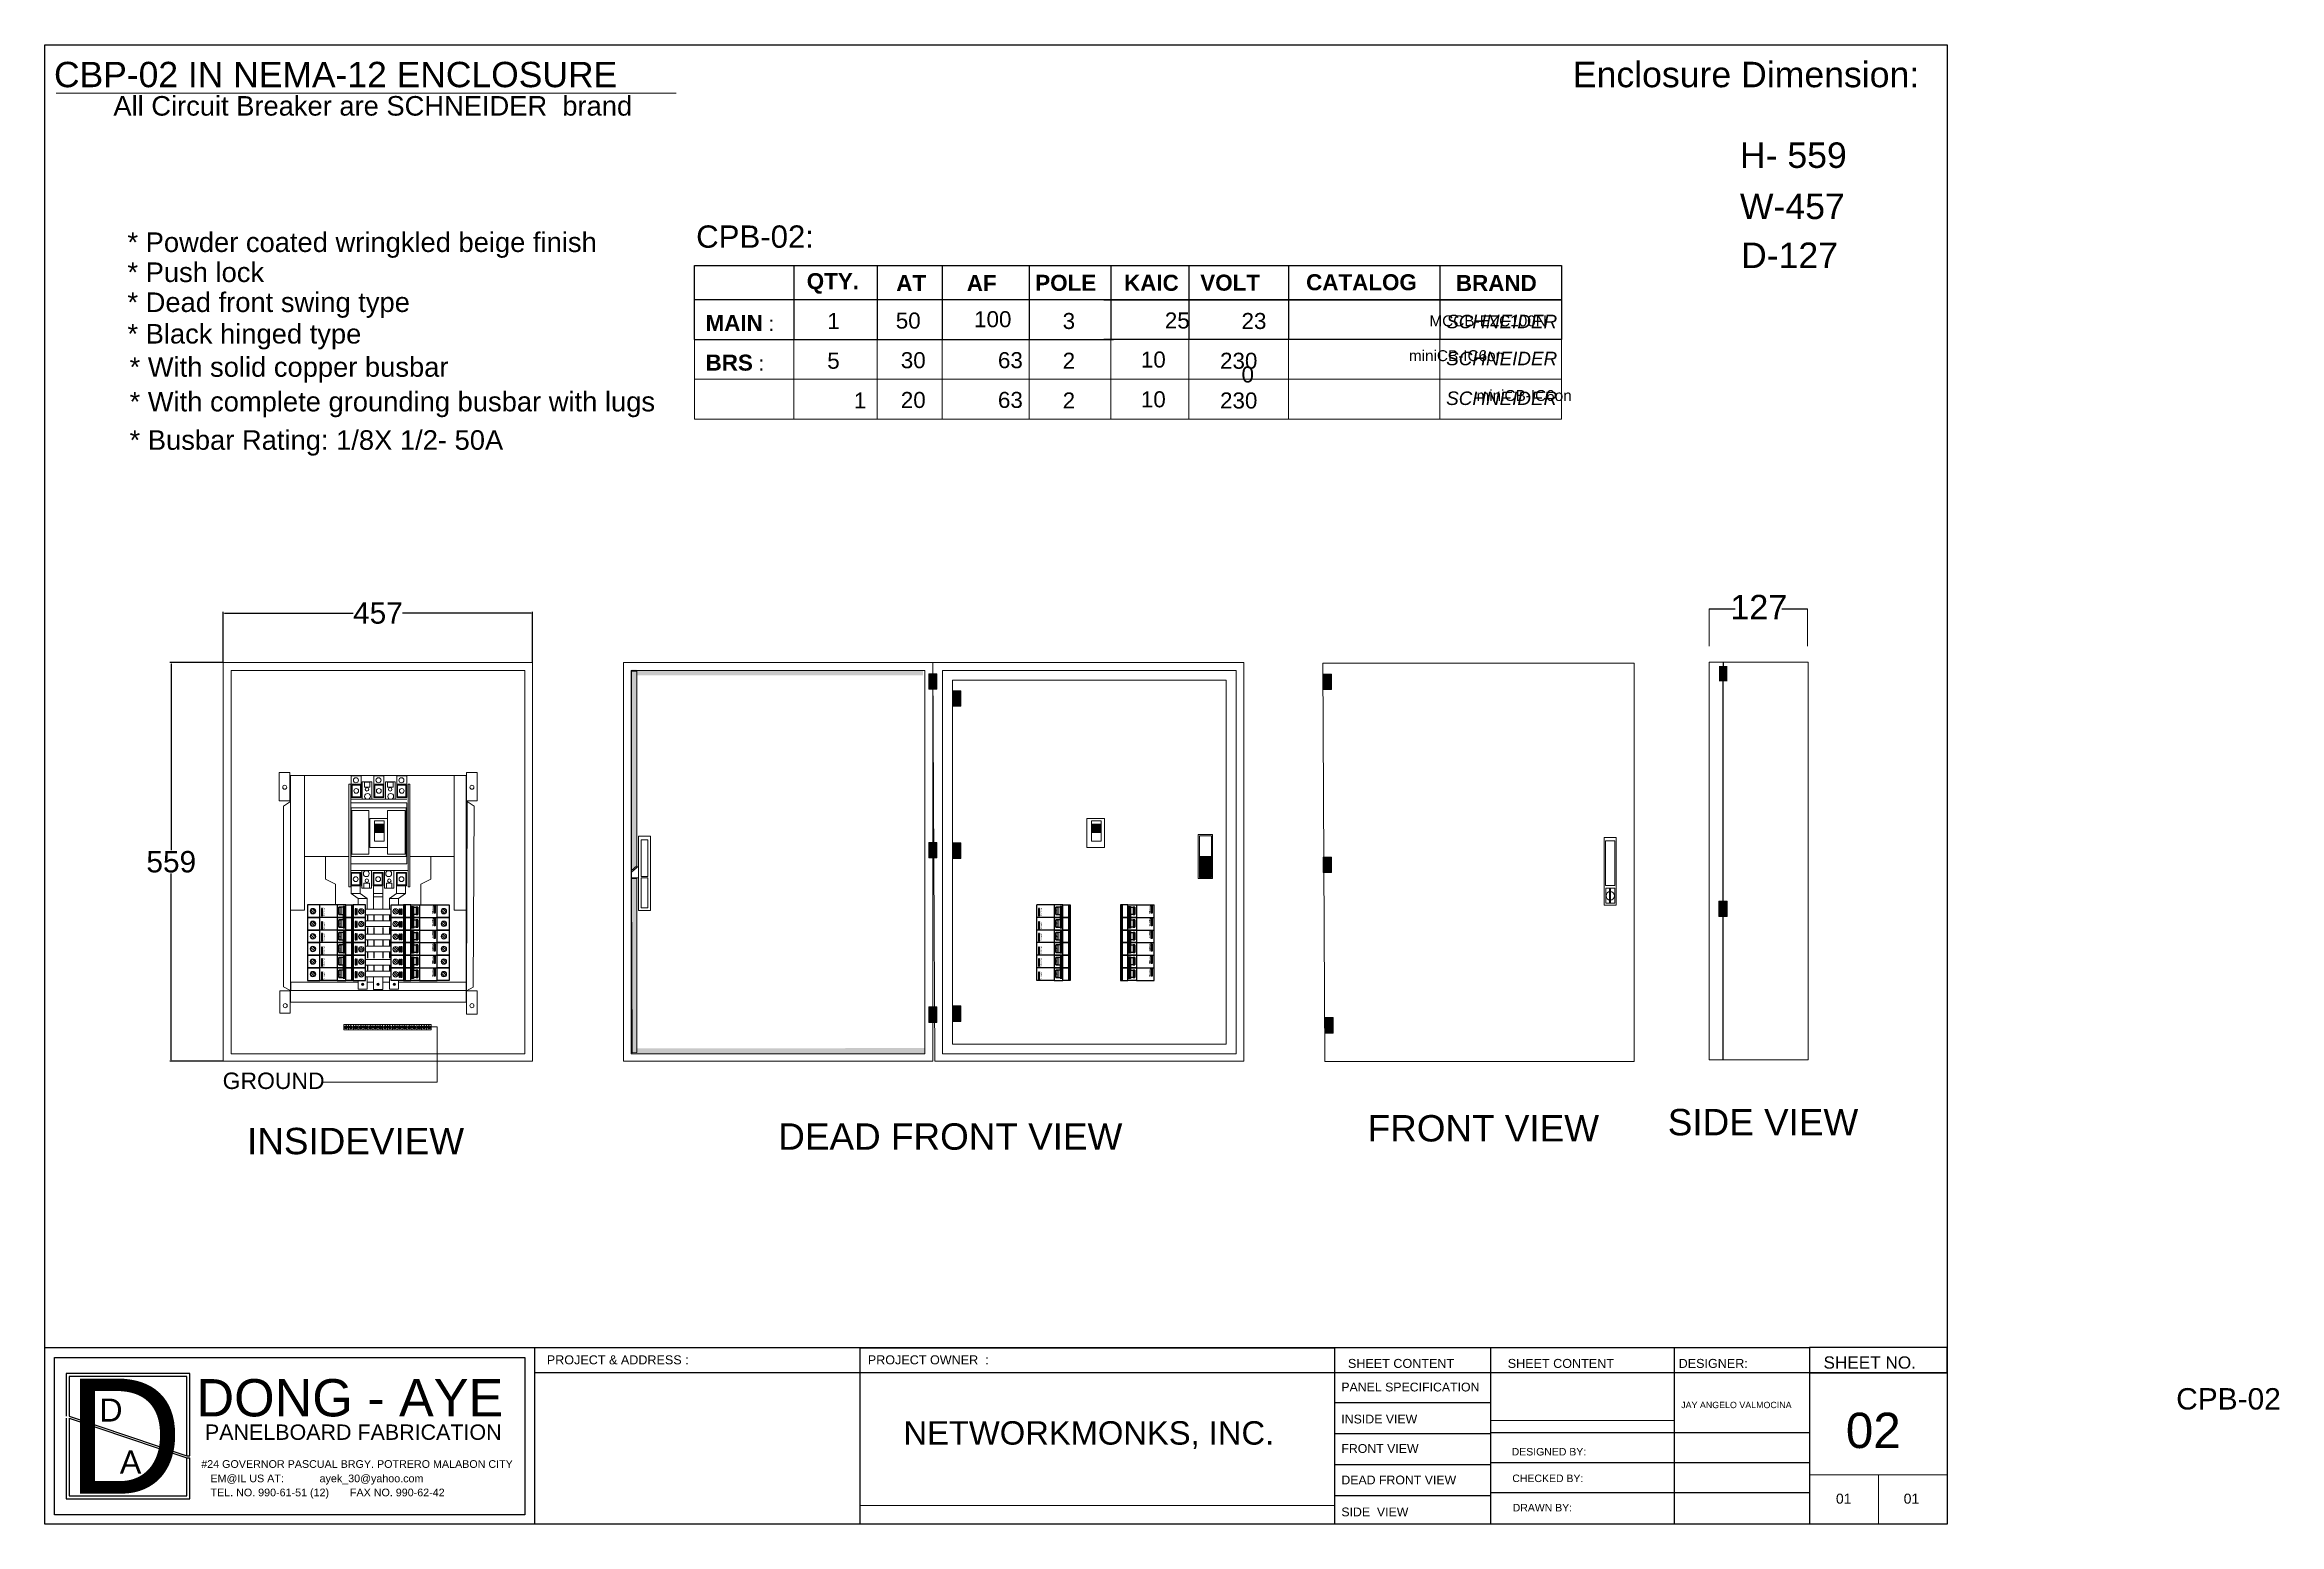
# Model space of a CAD drawing. Header units: inches. Extents: x 18739 to 22272, y 3658 to 7913.
# Drawn here: x 21727.5 to 22041.3, y 5699.1 to 5906.9 of the extents above; entities that cross this region are included whole.
import ezdxf

# ---------------------------------------------------------------- set-up
doc = ezdxf.new("R2010")
doc.units = ezdxf.units.IN
doc.header["$MEASUREMENT"] = 0
for name, color, linetype, lineweight in [('125-250AT', 7, 'Continuous', 13), ('breaker', 8, 'Continuous', 13), ('ENCLOSRURE', 7, 'Continuous', 20), ('LUGS', 251, 'Continuous', 5)]:
    doc.layers.add(name, color=color, linetype=linetype, lineweight=lineweight)
doc.layers.add('20-80AT', color=85, linetype='Continuous')
doc.layers.add('DOOR', color=1, linetype='Continuous')
doc.styles.get("Standard").update_dxf_attribs({"font": 'arial.ttf'})
doc.styles.add('style2', font='swissk.ttf')
doc.dimstyles.get("Standard").update_dxf_attribs({"dimtxt": 0.18, "dimasz": 0.18, "dimexe": 0.18, "dimexo": 0.0625, "dimgap": 0.09, "dimtad": 0, "dimtih": 1, "dimtoh": 1, "dimdec": 4, "dimzin": 0, "dimdsep": 46, "dimtxsty": 'Standard', "dimcen": 0.09, "dimadec": 0, "dimazin": 0, "dimtfac": 1, "dimtdec": 4, "dimtofl": 0, "dimtmove": 0, "dimatfit": 3, "dimfxl": 1, "dimtolj": 1, "dimtzin": 0, "dimarcsym": 0})

msp = doc.modelspace()

# ---------------------------------------------------------------- texts
for p in [(21768.98046, 5785.04515), (21779.80812, 5785.04515), (21869.67719, 5785.04515), (21880.50485, 5785.04515), (21768.98044, 5781.50834), (21768.98045, 5783.27674), (21779.80811, 5781.50835), (21779.80814, 5783.27674), (21869.67717, 5781.50834), (21869.67718, 5783.27674), (21880.50484, 5781.50835), (21880.50487, 5783.27674), (21768.98043, 5777.97153), (21768.98044, 5779.73993), (21779.8081, 5777.97154), (21779.80812, 5779.73993), (21869.67716, 5777.97153), (21869.67717, 5779.73993), (21880.50483, 5777.97154), (21880.50485, 5779.73993), (21768.98043, 5776.20313), (21779.80811, 5776.20313), (21869.67716, 5776.20313), (21880.50484, 5776.20313)]:
    msp.add_text('OFF', height=0.144518, rotation=90).set_placement(p)
at = {"color": 0}
msp.add_text('SHEET NO.', height=1.724581, dxfattribs=at).set_placement((21977.28019, 5720.9916, 335.18722))
for s, height, p in [('D', 16.16794, (21730.5463, 5703.43951, 74.9658)), ('D', 3.23359, (21735.1327, 5713.56011, 74.9658)), ('PANELBOARD FABRICATION', 2.1557259, (21749.96016, 5710.99269, 536.41711)), ('A', 3.23359, (21738.00981, 5706.26315, -124.49271)), ('#24 GOVERNOR PASCUAL BRGY. POTRERO MALABON CITY ', 1.077863, (21749.44411, 5707.05949, 155.41223)), ('EM@IL US AT:            ayek_30@yahoo.com', 1.077863, (21750.73192, 5705.0364, -4.44667)), ('TEL. NO. 990-61-51 (12)       FAX NO. 990-62-42', 1.077863, (21750.7427, 5703.0628, 79.67472))]:
    msp.add_text(s, height=height).set_placement(p)
at = {"color": 1}
msp.add_text('DONG - AYE', height=5.235956, dxfattribs=at).set_placement((21748.77734, 5714.28423, 67.43859))
at = {"attachment_point": 1}
for s, width, gutter_width, heights, insert, char_height in [('\\pt6.1559;{\\fArial|b1|i0|c0|p34;\\H1.0975x;QTY.\\P}', 2.7127744, 1, [0], (21834.47768, 5874.85126), 2.0519552), ('\\pt6.1559;{\\fArial|b1|i0|c0|p34;\\H1.0975x;AT\\P}', 2.7127744, 1, [0], (21847.04878, 5874.58704), 2.0519552), ('\\pt6.1559;{\\fArial|b1|i0|c0|p34;\\H1.0975x;AF\\P}', 2.7127744, 1, [0], (21856.95649, 5874.58704), 2.0519552), ('\\pt6.1559;{\\fArial|b1|i0|c0|p34;\\H1.0975x;POLE\\P}', 2.7127744, 1, [0], (21866.57243, 5874.61902), 2.0519552), ('\\pt6.1559;{\\fArial|b1|i0|c0|p34;\\H1.0975x;KAIC\\P}', 2.7127744, 1, [0], (21879.04048, 5874.61963), 2.0519552), ('\\pt6.1559;{\\fArial|b1|i0|c0|p34;\\H1.0975x;VOLT\\P}', 2.7127744, 1, [0], (21889.74793, 5874.64152), 2.0519552), ('\\pt6.1559;{\\fArial|b1|i0|c0|p34;\\H1.0975x;CATALOG\\P}', 2.7127744, 1, [0], (21904.61629, 5874.69996), 2.0519552), ('\\pt6.1559;{\\fArial|b1|i0|c0|p34;\\H1.0975x;BRAND\\P}', 2.7127744, 1, [0], (21925.65128, 5874.58626), 2.0519552), ('\\pt6.1559;{\\fArial|b1|i0|c0|p34;\\H1.0975x;MAIN} : \\P', 2015.4535003, 1, [134.59132], (21820.27232, 5868.99311), 2.0519552), ('\\pt6.1559;{\\H1.0975x;1\\P}', 2.7313605, 1, [0.83509], (21837.36165, 5869.25737), 2.0519552), ('{\\H1.0975x;50}', 3.0858362, 1, [0.83509], (21846.9842, 5869.31082), 2.0519552), ('\\pt6.1559;{\\H1.0975x;100\\P}', 2.7313605, 1, [0.77559], (21857.97974, 5869.50835), 2.0519552), ('\\pt6.1559;{\\H1.0975x;3\\P}', 1.1959945, 1, [0.83509], (21870.42206, 5869.25737), 2.0519552), ('{\\fArial|b0|i1|c0|p34;\\H1.0975x;SCHNEIDER }', 8.8886288, 1, [0.83509], (21924.28412, 5869.00316), 1.726423), ('\\pt6.1559;{\\fArial|b1|i0|c0|p34;\\H1.0975x;BRS} : \\P', 15.3683282, 1, [0], (21820.27232, 5863.41041), 2.0519552), ('{\\H1.0975x;5}', 2.7313605, 1, [0.83509], (21837.36165, 5863.67467), 2.0519552), ('{\\H1.0975x;30}', 2.7313605, 1, [0.83509], (21847.69001, 5863.74794), 2.0519552), ('\\pt6.1559;{\\H1.0975x;2\\P}', 1.1959945, 1, [2.3038], (21870.42206, 5863.67467), 2.0519552), ('\\pt6.1559;{\\H1.0975x;10\\P}', 2.7313605, 1, [0.83509], (21881.40266, 5863.84063), 2.0519552), ('{\\H1.0975x;230}', 2.7313605, 1, [0.83509], (21892.52426, 5863.67467), 2.0519552), ('{\\fArial|b0|i1|c0|p34;\\H1.0975x;SCHNEIDER }', 8.8886288, 1, [0.83509], (21924.28412, 5863.80894), 1.726423), ('{\\H1.0975x;20}', 2.7313605, 1, [0.83509], (21847.69001, 5858.16524), 2.0519552), ('\\pt6.1559;{\\H1.0975x;2\\P}', 1.1959945, 1, [2.3038], (21870.42206, 5858.09196), 2.0519552), ('\\pt6.1559;{\\H1.0975x;10\\P}', 2.7313605, 1, [0.83509], (21881.40266, 5858.25793), 2.0519552), ('{\\H1.0975x;230}', 2.7313605, 1, [0.83509], (21892.52426, 5858.09196), 2.0519552), ('{\\fArial|b0|i1|c0|p34;\\H1.0975x;SCHNEIDER }', 8.8886288, 1, [0.83509], (21924.28412, 5858.22624), 1.726423), ('FRONT VIEW', 54.121808, 23.56707, [0.83509], (21913.25344, 5756.60233), 3.70656), ('SIDE VIEW', 54.121808, 23.56707, [0.83509], (21955.40772, 5757.4681), 3.70656), ('INSIDEVIEW', 8.8205467, 1, [0.83509], (21755.87024, 5754.81257), 3.70656), ('DEAD FRONT VIEW', 54.121808, 23.56707, [0.83509], (21830.4838, 5755.44696), 3.70656), ('DESIGNED BY:', 91.7572825, 1, [0.83509], (21933.48319, 5709.84957, 0.01028), 1.0537831), ('CHECKED BY:', 91.7572825, 1, [0.83509], (21933.57208, 5706.11542, 0.01028), 1.0537831), ('DRAWN BY:', 91.7572825, 1, [0.83509], (21933.63045, 5701.99241, 0.01028), 1.053783)]:
    msp.add_mtext_dynamic_manual_height_columns(s, width=width, gutter_width=gutter_width, heights=heights, dxfattribs=dict(at, insert=insert, char_height=char_height))
note = msp.add_mtext_dynamic_manual_height_columns('\\pt6.1559;{\\H1.0975x;25\\P\\P}', width=2.7313605, gutter_width=1, heights=[0.83509, 0], dxfattribs=dict(insert=(21881.03795, 5869.32971), char_height=2.0519552, attachment_point=1))
for column, words in zip(note.columns.linked_columns, ['\\pt6.1559;{\\H1.0975x;\\P\\P}']):
    column.text = words
note = msp.add_mtext_dynamic_manual_height_columns('\\pt6.1559;{\\H1.0975x;23\\P\\P}', width=2.7313605, gutter_width=1, heights=[0.83509, 0], dxfattribs=dict(insert=(21891.80834, 5869.25737), char_height=2.0519552, attachment_point=1))
for column, words in zip(note.columns.linked_columns, ['\\pt6.1559;{\\H1.0975x;0\\P}']):
    column.text = words
note = msp.add_mtext_dynamic_manual_height_columns('\\pt4.205;{\\H1.0975x;MCCB-EZC100N\\P\\P}', width=2.7313605, gutter_width=13.95132, heights=[0.83509, 0], dxfattribs=dict(insert=(21905.25389, 5868.91723), char_height=1.4016827, attachment_point=1))
for column, words in zip(note.columns.linked_columns, ['\\pt4.205;{\\H1.0975x;\\P \\P}']):
    column.text = words
note = msp.add_mtext_dynamic_manual_height_columns('\\pt6.1559;{\\H1.0975x;63\\P\\P}', width=2.7313605, gutter_width=1, heights=[0.83509, 0], dxfattribs=dict(insert=(21857.60197, 5863.75443), char_height=2.0519552, attachment_point=1))
for column, words in zip(note.columns.linked_columns, ['\\pt6.1559;\\P']):
    column.text = words
note = msp.add_mtext_dynamic_manual_height_columns('{\\H1.0975x;miniCB-IC6on\\P}', width=2.7313605, gutter_width=11.20509, heights=[0.83509, 0], dxfattribs=dict(insert=(21905.11214, 5864.02913), char_height=1.4016827, attachment_point=1))
for column, words in zip(note.columns.linked_columns, ['{\\H1.0975x;\\P\\pt4.205; \\P}']):
    column.text = words
note = msp.add_mtext_dynamic_manual_height_columns('\\pt6.1559;{\\H1.0975x;1\\P\\P}', width=2.7313605, gutter_width=1, heights=[0.83509, 0], dxfattribs=dict(insert=(21837.36165, 5858.09196), char_height=2.0519552, attachment_point=1))
for column, words in zip(note.columns.linked_columns, ['\\pt6.1559;\\P']):
    column.text = words
note = msp.add_mtext_dynamic_manual_height_columns('\\pt6.1559;{\\H1.0975x;63\\P\\P}', width=2.7313605, gutter_width=1, heights=[0.83509, 0], dxfattribs=dict(insert=(21857.60197, 5858.17173), char_height=2.0519552, attachment_point=1))
for column, words in zip(note.columns.linked_columns, ['\\pt6.1559;{\\H1.0975x;\\P\\P\\P}']):
    column.text = words
note = msp.add_mtext_dynamic_manual_height_columns('{\\H1.0975x;miniCB-IC6on\\P}', width=2.7313605, gutter_width=20.6969, heights=[0.83509, 0], dxfattribs=dict(insert=(21905.11214, 5858.43259), char_height=1.4016827, attachment_point=1))
for column, words in zip(note.columns.linked_columns, ['{\\H1.0975x;\\P\\pt4.205;\\P \\P}']):
    column.text = words
at = {"char_height": 0.1886298}
for insert, attachment_point, rotation in [((21766.596, 5784.5494), 1, 90), ((21781.83407, 5786.07052), 7, 270), ((21781.83409, 5784.30211), 7, 270), ((21867.29273, 5784.5494), 1, 90), ((21882.5308, 5786.07052), 7, 270), ((21882.53082, 5784.30211), 7, 270), ((21766.59599, 5781.01259), 1, 90), ((21766.596, 5782.65464), 1, 90), ((21781.83406, 5782.53371), 7, 270), ((21867.29272, 5781.01259), 1, 90), ((21867.29273, 5782.65464), 1, 90), ((21882.53079, 5782.53371), 7, 270), ((21766.59598, 5777.47578), 1, 90), ((21766.59599, 5779.11783), 1, 90), ((21781.83405, 5778.9969), 7, 270), ((21781.83407, 5780.7653), 7, 270), ((21867.29271, 5777.47578), 1, 90), ((21867.29272, 5779.11783), 1, 90), ((21882.53078, 5778.9969), 7, 270), ((21882.5308, 5780.7653), 7, 270), ((21766.59598, 5775.58102), 1, 90), ((21781.83406, 5777.22849), 7, 270), ((21867.29271, 5775.58102), 1, 90), ((21882.53079, 5777.22849), 7, 270)]:
    msp.add_mtext_dynamic_manual_height_columns('{\\fBradley Hand ITC|b0|i0|c0|p66;Schneider}', width=35.0550439, gutter_width=1, heights=[0.83509], dxfattribs=dict(at, insert=insert, attachment_point=attachment_point, rotation=rotation))
at = {"color": 0, "attachment_point": 1}
for s, width, insert, char_height in [('PROJECT & ADDRESS : ', 72.1841456, (21797.97353, 5722.86047, 0.01104), 1.2645397), ('PROJECT OWNER  :', 82.6736714, (21843.0557, 5722.86047, 0.01028), 1.2645397), ('SHEET CONTENT', 70.8771784, (21910.4881, 5722.35796, 0.01028), 1.2645397), ('SHEET CONTENT', 70.8771784, (21932.93119, 5722.35796, 0.01028), 1.2645397), ('DESIGNER:', 40.9522683, (21956.93176, 5722.35796, 0.01028), 1.26454)]:
    msp.add_mtext_dynamic_manual_height_columns(s, width=width, gutter_width=1, heights=[0.83509], dxfattribs=dict(at, insert=insert, char_height=char_height))
note = msp.add_mtext_dynamic_manual_height_columns('CPB-02\\P', width=91.7572825, gutter_width=0, heights=[0.83509, 0], dxfattribs=dict(insert=(21935.05394, 5718.25348, 0.02932), char_height=3.004152, attachment_point=1, style='style2'))
at = {"insert": (21848.06633, 5713.60863, 0.03209), "char_height": 3.2886705, "attachment_point": 1, "style": 'style2'}
msp.add_mtext_dynamic_manual_height_columns('NETWORKMONKS, INC. ', width=91.7572825, gutter_width=1, heights=[0.83509], dxfattribs=at)
at = {"layer": 'DOOR', "color": 253, "lineweight": 0, "style": 'style2'}
msp.add_text('02', height=4.965208, dxfattribs=at).set_placement((21980.41259, 5709.83944, -59.30362))
at = {"layer": 'ENCLOSRURE', "color": 0}
for s, height, p in [(' CBP-02 IN NEMA-12 ENCLOSURE', 3.5629968, (21727.37832, 5900.96359)), ('Enclosure Dimension:', 3.5801425, (21942.07573, 5900.95848)), ('All Circuit Breaker are SCHNEIDER  brand', 2.7443107, (21737.10316, 5896.97335)), ('H- 559', 3.580142, (21965.53848, 5889.62964)), ('W-457', 3.580142, (21965.53848, 5882.4451)), ('D-127', 3.580142, (21965.69617, 5875.56534)), ('GROUND', 2.305742, (21752.44703, 5760.26833)), ('PANEL SPECIFICATION', 1.2370564, (21909.56462, 5717.78905)), ('INSIDE VIEW', 1.2370564, (21909.56462, 5713.29213)), ('FRONT VIEW', 1.237056, (21909.56462, 5709.15862)), ('DEAD FRONT VIEW', 1.2370564, (21909.56462, 5704.74005)), ('01', 1.401898, (21979.02418, 5702.03191)), ('01', 1.401898, (21988.5379, 5702.03191)), ('SIDE  VIEW', 1.237056, (21909.56462, 5700.25022))]:
    msp.add_text(s, height=height, dxfattribs=at).set_placement(p)
at = {"layer": 'ENCLOSRURE', "color": 0, "style": 'style2'}
for s, height, p in [('CPB-02: ', 3.134154, (21818.9513, 5878.41582)), ('JAY ANGELO VALMOCINA', 0.8920085, (21957.28863, 5715.44331))]:
    msp.add_text(s, height=height, dxfattribs=at).set_placement(p)
at = {"layer": 'ENCLOSRURE', "color": 0, "lineweight": -3}
for s, p in [('            * Powder coated wringkled beige finish', (21726.28294, 5877.81954)), ('            * Push lock', (21726.28294, 5873.60269)), ('            * Dead front swing type', (21726.28294, 5869.39253)), ('            * Black hinged type', (21726.28294, 5864.9612)), ('            * With solid copper busbar', (21726.58406, 5860.29644)), ('            * With complete grounding busbar with lugs', (21726.58406, 5855.43326)), ('            * Busbar Rating: 1/8X 1/2- 50A', (21726.58406, 5850.03839))]:
    msp.add_text(s, height=2.7471284, dxfattribs=at).set_placement(p)
at = {"layer": 'ENCLOSRURE'}
msp.add_text('127', height=3.441698, dxfattribs=at).set_placement((21964.17899, 5826.22076))

# ---------------------------------------------------------------- blocks, each defined once
blk = doc.blocks.new('*D5')
at = {"color": 0, "lineweight": -2, "transparency": 16777216}
for p, q in [((21752.48, 5820.16), (21745.05, 5820.16)), ((21745.23, 5819.98), (21745.23, 5793.79)), ((21745.23, 5764.37), (21745.23, 5790.55)), ((21752.48, 5764.19), (21745.05, 5764.19))]:
    blk.add_line(p, q, dxfattribs=at)
at = {"color": 0, "transparency": 16777216}
for points in [[(21745.2, 5819.98), (21745.26, 5819.98), (21745.23, 5820.16)], [(21745.2, 5764.37), (21745.26, 5764.37), (21745.23, 5764.19)]]:
    blk.add_solid(points, dxfattribs=at)
at = {"layer": 'Defpoints', "color": 0, "transparency": 16777216}
for p in [(21745.23, 5820.16), (21752.54, 5820.16), (21752.54, 5764.19)]:
    blk.add_point(p, dxfattribs=at)
at = {"color": 0, "transparency": 16777216, "insert": (21745.23, 5792.17), "char_height": 0.18, "width": 1.4261, "attachment_point": 5}
blk.add_mtext('\\A1;{\\H16.667x;559}', dxfattribs=at)
blk = doc.blocks.new('*D6')
at = {"color": 0, "lineweight": -2, "transparency": 16777216}
for p, q in [((21752.54, 5820.22), (21752.54, 5827.28)), ((21752.72, 5827.1), (21770.79, 5827.1)), ((21795.79, 5827.1), (21777.72, 5827.1)), ((21795.97, 5820.22), (21795.97, 5827.28))]:
    blk.add_line(p, q, dxfattribs=at)
at = {"color": 0, "transparency": 16777216}
for points in [[(21752.72, 5827.13), (21752.72, 5827.07), (21752.54, 5827.1)], [(21795.79, 5827.13), (21795.79, 5827.07), (21795.97, 5827.1)]]:
    blk.add_solid(points, dxfattribs=at)
at = {"layer": 'Defpoints', "color": 0, "transparency": 16777216}
for p in [(21795.97, 5827.1), (21752.54, 5820.16), (21795.97, 5820.16)]:
    blk.add_point(p, dxfattribs=at)
at = {"color": 0, "transparency": 16777216, "insert": (21774.26, 5827.1), "char_height": 0.18, "attachment_point": 5}
blk.add_mtext('\\A1;{\\H16.667x;457}', dxfattribs=at)

# ---------------------------------------------------------------- dimensions: what is measured, and where the dimension line sits
dim = msp.add_linear_dim(base=(21795.97364, 5827.10246), p1=(21752.54324, 5820.15623), p2=(21795.97364, 5820.15623), text='{\\H16.667x;457}', dimstyle='Standard')
dim.commit()
dim.dimension.update_dxf_attribs({"geometry": '*D6', "text_midpoint": (21774.25844, 5827.10246)})
dim = msp.add_linear_dim(base=(21745.23164, 5820.15623), p1=(21752.54324, 5764.18638), p2=(21752.54324, 5820.15623), angle=90, text='{\\H16.667x;559}', dimstyle='Standard')
dim.commit()
dim.dimension.update_dxf_attribs({"geometry": '*D5', "text_midpoint": (21745.23164, 5792.17131)})

# ---------------------------------------------------------------- hatches: boundary and pattern name
h = msp.add_hatch(color=3)
h.dxf.hatch_style = 1
h.paths.add_polyline_path([(21766.35207, 5784.58718), (21766.45348, 5784.58718), (21766.45348, 5785.62628), (21766.35207, 5785.62628)])
h = msp.add_hatch(color=3)
h.dxf.hatch_style = 1
h.paths.add_polyline_path([(21769.67709, 5785.89955), (21769.3755, 5785.89955), (21769.3755, 5782.90982), (21769.67709, 5782.90982)])
h = msp.add_hatch(color=3)
h.dxf.hatch_style = 1
h.paths.add_polyline_path([(21778.96689, 5785.90895), (21779.26848, 5785.90895), (21779.26848, 5782.87287), (21778.96689, 5782.87287)])
h = msp.add_hatch(color=3)
h.dxf.hatch_style = 1
h.paths.add_polyline_path([(21782.27849, 5785.9829), (21782.17707, 5785.9829), (21782.17707, 5784.9438), (21782.27849, 5784.9438)])
h = msp.add_hatch(color=3)
h.dxf.hatch_style = 1
h.paths.add_polyline_path([(21782.2785, 5784.21449), (21782.17709, 5784.21449), (21782.17709, 5783.17539), (21782.2785, 5783.17539)])
h = msp.add_hatch(color=3)
h.dxf.hatch_style = 1
h.paths.add_polyline_path([(21867.0488, 5784.58718), (21867.15021, 5784.58718), (21867.15021, 5785.62628), (21867.0488, 5785.62628)])
h = msp.add_hatch(color=3)
h.dxf.hatch_style = 1
h.paths.add_polyline_path([(21870.37382, 5785.89955), (21870.07223, 5785.89955), (21870.07223, 5782.90982), (21870.37382, 5782.90982)])
h = msp.add_hatch(color=3)
h.dxf.hatch_style = 1
h.paths.add_polyline_path([(21879.66362, 5785.90895), (21879.96521, 5785.90895), (21879.96521, 5782.87287), (21879.66362, 5782.87287)])
h = msp.add_hatch(color=3)
h.dxf.hatch_style = 1
h.paths.add_polyline_path([(21882.97522, 5785.9829), (21882.8738, 5785.9829), (21882.8738, 5784.9438), (21882.97522, 5784.9438)])
h = msp.add_hatch(color=3)
h.dxf.hatch_style = 1
h.paths.add_polyline_path([(21882.97523, 5784.21449), (21882.87382, 5784.21449), (21882.87382, 5783.17539), (21882.97523, 5783.17539)])
h = msp.add_hatch(color=3)
h.dxf.hatch_style = 1
h.paths.add_polyline_path([(21766.35206, 5781.05037), (21766.45347, 5781.05037), (21766.45347, 5782.08947), (21766.35206, 5782.08947)])
h = msp.add_hatch(color=3)
h.dxf.hatch_style = 1
h.paths.add_polyline_path([(21766.35207, 5782.69242), (21766.45348, 5782.69242), (21766.45348, 5783.73152), (21766.35207, 5783.73152)])
h = msp.add_hatch(color=3)
h.dxf.hatch_style = 1
h.paths.add_polyline_path([(21769.67708, 5782.36274), (21769.37549, 5782.36274), (21769.37549, 5779.37301), (21769.67708, 5779.37301)])
h = msp.add_hatch(color=3)
h.dxf.hatch_style = 1
h.paths.add_polyline_path([(21778.96688, 5782.37214), (21779.26846, 5782.37214), (21779.26846, 5779.33606), (21778.96688, 5779.33606)])
h = msp.add_hatch(color=3)
h.dxf.hatch_style = 1
h.paths.add_polyline_path([(21782.27847, 5782.44609), (21782.17706, 5782.44609), (21782.17706, 5781.40699), (21782.27847, 5781.40699)])
h = msp.add_hatch(color=3)
h.dxf.hatch_style = 1
h.paths.add_polyline_path([(21867.04879, 5781.05037), (21867.1502, 5781.05037), (21867.1502, 5782.08947), (21867.04879, 5782.08947)])
h = msp.add_hatch(color=3)
h.dxf.hatch_style = 1
h.paths.add_polyline_path([(21867.0488, 5782.69242), (21867.15021, 5782.69242), (21867.15021, 5783.73152), (21867.0488, 5783.73152)])
h = msp.add_hatch(color=3)
h.dxf.hatch_style = 1
h.paths.add_polyline_path([(21870.37381, 5782.36274), (21870.07222, 5782.36274), (21870.07222, 5779.37301), (21870.37381, 5779.37301)])
h = msp.add_hatch(color=3)
h.dxf.hatch_style = 1
h.paths.add_polyline_path([(21879.66361, 5782.37214), (21879.96519, 5782.37214), (21879.96519, 5779.33606), (21879.66361, 5779.33606)])
h = msp.add_hatch(color=3)
h.dxf.hatch_style = 1
h.paths.add_polyline_path([(21882.9752, 5782.44609), (21882.87379, 5782.44609), (21882.87379, 5781.40699), (21882.9752, 5781.40699)])
h = msp.add_hatch(color=3)
h.dxf.hatch_style = 1
h.paths.add_polyline_path([(21766.35204, 5777.51356), (21766.45346, 5777.51356), (21766.45346, 5778.55266), (21766.35204, 5778.55266)])
h = msp.add_hatch(color=3)
h.dxf.hatch_style = 1
h.paths.add_polyline_path([(21766.35206, 5779.15561), (21766.45347, 5779.15561), (21766.45347, 5780.19471), (21766.35206, 5780.19471)])
h = msp.add_hatch(color=3)
h.dxf.hatch_style = 1
h.paths.add_polyline_path([(21769.67706, 5778.82593), (21769.37548, 5778.82593), (21769.37548, 5775.8362), (21769.67706, 5775.8362)])
h = msp.add_hatch(color=3)
h.dxf.hatch_style = 1
h.paths.add_polyline_path([(21778.96686, 5778.83533), (21779.26845, 5778.83533), (21779.26845, 5775.79925), (21778.96686, 5775.79925)])
h = msp.add_hatch(color=3)
h.dxf.hatch_style = 1
h.paths.add_polyline_path([(21782.27846, 5778.90928), (21782.17705, 5778.90928), (21782.17705, 5777.87018), (21782.27846, 5777.87018)])
h = msp.add_hatch(color=3)
h.dxf.hatch_style = 1
h.paths.add_polyline_path([(21782.27849, 5780.67768), (21782.17707, 5780.67768), (21782.17707, 5779.63858), (21782.27849, 5779.63858)])
h = msp.add_hatch(color=3)
h.dxf.hatch_style = 1
h.paths.add_polyline_path([(21867.04877, 5777.51356), (21867.15019, 5777.51356), (21867.15019, 5778.55266), (21867.04877, 5778.55266)])
h = msp.add_hatch(color=3)
h.dxf.hatch_style = 1
h.paths.add_polyline_path([(21867.04879, 5779.15561), (21867.1502, 5779.15561), (21867.1502, 5780.19471), (21867.04879, 5780.19471)])
h = msp.add_hatch(color=3)
h.dxf.hatch_style = 1
h.paths.add_polyline_path([(21870.37379, 5778.82593), (21870.0722, 5778.82593), (21870.0722, 5775.8362), (21870.37379, 5775.8362)])
h = msp.add_hatch(color=3)
h.dxf.hatch_style = 1
h.paths.add_polyline_path([(21879.66359, 5778.83533), (21879.96518, 5778.83533), (21879.96518, 5775.79925), (21879.66359, 5775.79925)])
h = msp.add_hatch(color=3)
h.dxf.hatch_style = 1
h.paths.add_polyline_path([(21882.97519, 5778.90928), (21882.87378, 5778.90928), (21882.87378, 5777.87018), (21882.97519, 5777.87018)])
h = msp.add_hatch(color=3)
h.dxf.hatch_style = 1
h.paths.add_polyline_path([(21882.97522, 5780.67768), (21882.8738, 5780.67768), (21882.8738, 5779.63858), (21882.97522, 5779.63858)])
h = msp.add_hatch(color=3)
h.dxf.hatch_style = 1
h.paths.add_polyline_path([(21766.35204, 5775.6188), (21766.45346, 5775.6188), (21766.45346, 5776.6579), (21766.35204, 5776.6579)])
h = msp.add_hatch(color=3)
h.dxf.hatch_style = 1
h.paths.add_polyline_path([(21782.27847, 5777.14087), (21782.17706, 5777.14087), (21782.17706, 5776.10177), (21782.27847, 5776.10177)])
h = msp.add_hatch(color=3)
h.dxf.hatch_style = 1
h.paths.add_polyline_path([(21867.04877, 5775.6188), (21867.15019, 5775.6188), (21867.15019, 5776.6579), (21867.04877, 5776.6579)])
h = msp.add_hatch(color=3)
h.dxf.hatch_style = 1
h.paths.add_polyline_path([(21882.9752, 5777.14087), (21882.87379, 5777.14087), (21882.87379, 5776.10177), (21882.9752, 5776.10177)])
at = {"layer": 'ENCLOSRURE'}
h = msp.add_hatch(color=8, dxfattribs=at)
h.dxf.hatch_style = 1
h.paths.add_polyline_path([(21810.59796, 5791.5934), (21810.59796, 5819.14204), (21809.84749, 5819.14204), (21809.84749, 5790.95985)])
h = msp.add_hatch(color=8, dxfattribs=at)
h.dxf.hatch_style = 1
h.paths.add_polyline_path([(21810.5386, 5818.36702), (21850.80808, 5818.36702), (21850.80808, 5819.11749), (21809.90505, 5819.11749)])
h = msp.add_hatch(color=0, dxfattribs=at)
h.dxf.hatch_style = 1
h.paths.add_polyline_path([(21852.77169, 5818.58422), (21851.60476, 5818.58422), (21851.60476, 5816.41848), (21852.77169, 5816.41848)])
h = msp.add_hatch(color=0, dxfattribs=at)
h.dxf.hatch_style = 1
h.paths.add_polyline_path([(21963.75361, 5819.67404), (21962.58667, 5819.67404), (21962.58667, 5817.5083), (21963.75361, 5817.5083)])
h = msp.add_hatch(color=0, dxfattribs=at)
h.dxf.hatch_style = 1
h.paths.add_polyline_path([(21856.11737, 5816.20365), (21854.95043, 5816.20365), (21854.95043, 5814.0379), (21856.11737, 5814.0379)])
h = msp.add_hatch(color=0, dxfattribs=at)
h.dxf.hatch_style = 1
h.paths.add_polyline_path([(21908.15607, 5818.51785), (21906.98839, 5818.51785), (21906.98839, 5816.3521), (21908.15607, 5816.3521)])
h = msp.add_hatch(color=6, dxfattribs=at)
h.dxf.hatch_style = 1
h.paths.add_polyline_path([(21775.08615, 5797.44837), (21773.83663, 5797.44837), (21773.83663, 5796.30608), (21775.08615, 5796.30608)])
h = msp.add_hatch(color=6, dxfattribs=at)
h.dxf.hatch_style = 1
h.paths.add_polyline_path([(21875.78288, 5797.44837), (21874.53336, 5797.44837), (21874.53336, 5796.30608), (21875.78288, 5796.30608)])
h = msp.add_hatch(color=0, dxfattribs=at)
h.dxf.hatch_style = 1
h.paths.add_polyline_path([(21852.77169, 5794.89752), (21851.60476, 5794.89752), (21851.60476, 5792.73178), (21852.77169, 5792.73178)])
h = msp.add_hatch(color=0, dxfattribs=at)
h.dxf.hatch_style = 1
h.paths.add_polyline_path([(21856.11737, 5794.81741), (21854.95043, 5794.81741), (21854.95043, 5792.65167), (21856.11737, 5792.65167)])
h = msp.add_hatch(color=1, dxfattribs=at)
h.dxf.hatch_style = 1
h.paths.add_polyline_path([(21889.62565, 5789.97776), (21891.32221, 5789.97776), (21891.32221, 5792.91093), (21889.62565, 5792.91093)])
h = msp.add_hatch(color=0, dxfattribs=at)
h.dxf.hatch_style = 1
h.paths.add_polyline_path([(21908.15607, 5792.82182), (21906.98839, 5792.82182), (21906.98839, 5790.65607), (21908.15607, 5790.65607)])
h = msp.add_hatch(color=8, dxfattribs=at)
h.dxf.hatch_style = 1
h.paths.add_polyline_path([(21810.60938, 5765.15222), (21810.59796, 5789.81311), (21809.84749, 5789.81311), (21809.85891, 5765.15226)])
h = msp.add_hatch(color=253, dxfattribs=at)
h.dxf.hatch_style = 1
h.paths.add_polyline_path([(21765.51275, 5785.24069, 1), (21764.74197, 5785.24069, 1)])
h.paths.add_polyline_path([(21765.4739, 5785.24069, 1), (21764.78081, 5785.24069, 1)], flags=16)
h = msp.add_hatch(dxfattribs=at)
h.set_pattern_fill('ANSI31', color=253, scale=1.86272, angle=90)
h.set_pattern_definition([(135, (16642.442, -7159.37742), (-0.1646427027, -0.1646427027), [])])
h.paths.add_polyline_path([(21765.4739, 5785.24069, 1), (21764.78081, 5785.24069, 1)])
h = msp.add_hatch(color=253, dxfattribs=at)
h.dxf.hatch_style = 1
h.paths.add_polyline_path([(21771.90665, 5784.82035, 1), (21771.90665, 5785.59113, 1)])
h.paths.add_polyline_path([(21771.90665, 5785.55228, -1), (21771.90665, 5784.85919, -1)], flags=16)
h = msp.add_hatch(dxfattribs=at)
h.set_pattern_fill('ANSI31', color=253, scale=1.86272, angle=90)
h.set_pattern_definition([(135, (16649.22129, -7159.41237), (-0.1646427027, -0.1646427027), [])])
h.paths.add_polyline_path([(21771.90665, 5785.55228, 1), (21771.90665, 5784.85919, 1)])
h = msp.add_hatch(color=253, dxfattribs=at)
h.dxf.hatch_style = 1
h.paths.add_polyline_path([(21776.73731, 5784.82036, -1), (21776.73731, 5785.59113, -1)])
h.paths.add_polyline_path([(21776.73731, 5785.55229, 1), (21776.73731, 5784.8592, 1)], flags=16)
h = msp.add_hatch(dxfattribs=at)
h.set_pattern_fill('ANSI31', color=253, scale=1.86272, angle=90)
h.set_pattern_definition([(135, (16649.0859, -7159.41236), (-0.1646427027, -0.1646427027), [])])
h.paths.add_polyline_path([(21776.73731, 5785.55229, -1), (21776.73731, 5784.8592, -1)])
h = msp.add_hatch(color=253, dxfattribs=at)
h.dxf.hatch_style = 1
h.paths.add_polyline_path([(21783.902, 5785.24069, 1), (21783.13122, 5785.24069, 1)])
h.paths.add_polyline_path([(21783.86315, 5785.24069, 1), (21783.17006, 5785.24069, 1)], flags=16)
h = msp.add_hatch(dxfattribs=at)
h.set_pattern_fill('ANSI31', color=253, scale=1.86272, angle=90)
h.set_pattern_definition([(135, (16642.3066, -7159.37741), (-0.1646427027, -0.1646427027), [])])
h.paths.add_polyline_path([(21783.86315, 5785.24069, 1), (21783.17006, 5785.24069, 1)])
h = msp.add_hatch(color=0, dxfattribs=at)
h.dxf.hatch_style = 1
h.paths.add_polyline_path([(21963.75361, 5786.65555), (21962.58667, 5786.65555), (21962.58667, 5784.48981), (21963.75361, 5784.48981)])
h = msp.add_hatch(color=253, dxfattribs=at)
h.dxf.hatch_style = 1
h.paths.add_polyline_path([(21765.51273, 5781.70388, 1), (21764.74195, 5781.70388, 1)])
h.paths.add_polyline_path([(21765.47389, 5781.70388, 1), (21764.7808, 5781.70388, 1)], flags=16)
h = msp.add_hatch(color=253, dxfattribs=at)
h.dxf.hatch_style = 1
h.paths.add_polyline_path([(21765.51274, 5783.47228, 1), (21764.74196, 5783.47228, 1)])
h.paths.add_polyline_path([(21765.4739, 5783.47228, 1), (21764.78081, 5783.47228, 1)], flags=16)
h = msp.add_hatch(dxfattribs=at)
h.set_pattern_fill('ANSI31', color=253, scale=1.86272, angle=90)
h.set_pattern_definition([(135, (16642.44198, -7162.91423), (-0.1646427027, -0.1646427027), [])])
h.paths.add_polyline_path([(21765.47389, 5781.70388, 1), (21764.7808, 5781.70388, 1)])
h = msp.add_hatch(dxfattribs=at)
h.set_pattern_fill('ANSI31', color=253, scale=1.86272, angle=90)
h.set_pattern_definition([(135, (16642.44199, -7161.14583), (-0.1646427027, -0.1646427027), [])])
h.paths.add_polyline_path([(21765.4739, 5783.47228, 1), (21764.78081, 5783.47228, 1)])
h = msp.add_hatch(color=253, dxfattribs=at)
h.dxf.hatch_style = 1
h.paths.add_polyline_path([(21771.90664, 5783.05194, 1), (21771.90664, 5783.82272, 1)])
h.paths.add_polyline_path([(21771.90664, 5783.78388, -1), (21771.90664, 5783.09079, -1)], flags=16)
h = msp.add_hatch(color=253, dxfattribs=at)
h.dxf.hatch_style = 1
h.paths.add_polyline_path([(21771.90664, 5781.28354, 1), (21771.90664, 5782.05432, 1)])
h.paths.add_polyline_path([(21771.90664, 5782.01547, -1), (21771.90664, 5781.32238, -1)], flags=16)
h = msp.add_hatch(dxfattribs=at)
h.set_pattern_fill('ANSI31', color=253, scale=1.86272, angle=90)
h.set_pattern_definition([(135, (16649.22127, -7162.94918), (-0.1646427027, -0.1646427027), [])])
h.paths.add_polyline_path([(21771.90664, 5782.01547, 1), (21771.90664, 5781.32238, 1)])
h = msp.add_hatch(dxfattribs=at)
h.set_pattern_fill('ANSI31', color=253, scale=1.86272, angle=90)
h.set_pattern_definition([(135, (16649.22128, -7161.18078), (-0.1646427027, -0.1646427027), [])])
h.paths.add_polyline_path([(21771.90664, 5783.78388, 1), (21771.90664, 5783.09079, 1)])
h = msp.add_hatch(color=253, dxfattribs=at)
h.dxf.hatch_style = 1
h.paths.add_polyline_path([(21776.7373, 5781.28355, -1), (21776.7373, 5782.05433, -1)])
h.paths.add_polyline_path([(21776.7373, 5782.01548, 1), (21776.7373, 5781.32239, 1)], flags=16)
h = msp.add_hatch(color=253, dxfattribs=at)
h.dxf.hatch_style = 1
h.paths.add_polyline_path([(21776.73733, 5783.05194, -1), (21776.73733, 5783.82272, -1)])
h.paths.add_polyline_path([(21776.73733, 5783.78388, 1), (21776.73733, 5783.09079, 1)], flags=16)
h = msp.add_hatch(dxfattribs=at)
h.set_pattern_fill('ANSI31', color=253, scale=1.86272, angle=90)
h.set_pattern_definition([(135, (16649.08588, -7162.94917), (-0.1646427027, -0.1646427027), [])])
h.paths.add_polyline_path([(21776.7373, 5782.01548, -1), (21776.7373, 5781.32239, -1)])
h = msp.add_hatch(dxfattribs=at)
h.set_pattern_fill('ANSI31', color=253, scale=1.86272, angle=90)
h.set_pattern_definition([(135, (16649.0859, -7161.18078), (-0.1646427027, -0.1646427027), [])])
h.paths.add_polyline_path([(21776.73733, 5783.78388, -1), (21776.73733, 5783.09079, -1)])
h = msp.add_hatch(color=253, dxfattribs=at)
h.dxf.hatch_style = 1
h.paths.add_polyline_path([(21783.90199, 5781.70389, 1), (21783.13121, 5781.70389, 1)])
h.paths.add_polyline_path([(21783.86314, 5781.70389, 1), (21783.17005, 5781.70389, 1)], flags=16)
h = msp.add_hatch(color=253, dxfattribs=at)
h.dxf.hatch_style = 1
h.paths.add_polyline_path([(21783.90201, 5783.47228, 1), (21783.13123, 5783.47228, 1)])
h.paths.add_polyline_path([(21783.86317, 5783.47228, 1), (21783.17008, 5783.47228, 1)], flags=16)
h = msp.add_hatch(dxfattribs=at)
h.set_pattern_fill('ANSI31', color=253, scale=1.86272, angle=90)
h.set_pattern_definition([(135, (16642.3066, -7162.91422), (-0.1646427027, -0.1646427027), [])])
h.paths.add_polyline_path([(21783.86314, 5781.70389, 1), (21783.17005, 5781.70389, 1)])
h = msp.add_hatch(dxfattribs=at)
h.set_pattern_fill('ANSI31', color=253, scale=1.86272, angle=90)
h.set_pattern_definition([(135, (16642.30662, -7161.14583), (-0.1646427027, -0.1646427027), [])])
h.paths.add_polyline_path([(21783.86317, 5783.47228, 1), (21783.17008, 5783.47228, 1)])
h = msp.add_hatch(color=253, dxfattribs=at)
h.dxf.hatch_style = 1
h.paths.add_polyline_path([(21765.51272, 5778.16707, 1), (21764.74194, 5778.16707, 1)])
h.paths.add_polyline_path([(21765.47388, 5778.16707, 1), (21764.78079, 5778.16707, 1)], flags=16)
h = msp.add_hatch(color=253, dxfattribs=at)
h.dxf.hatch_style = 1
h.paths.add_polyline_path([(21765.51273, 5779.93547, 1), (21764.74195, 5779.93547, 1)])
h.paths.add_polyline_path([(21765.47388, 5779.93547, 1), (21764.78079, 5779.93547, 1)], flags=16)
h = msp.add_hatch(dxfattribs=at)
h.set_pattern_fill('ANSI31', color=253, scale=1.86272, angle=90)
h.set_pattern_definition([(135, (16642.44197, -7164.68263), (-0.1646427027, -0.1646427027), [])])
h.paths.add_polyline_path([(21765.47388, 5779.93547, 1), (21764.78079, 5779.93547, 1)])
h = msp.add_hatch(dxfattribs=at)
h.set_pattern_fill('ANSI31', color=253, scale=1.86272, angle=90)
h.set_pattern_definition([(135, (16642.44197, -7166.45104), (-0.1646427027, -0.1646427027), [])])
h.paths.add_polyline_path([(21765.47388, 5778.16707, 1), (21764.78079, 5778.16707, 1)])
h = msp.add_hatch(color=253, dxfattribs=at)
h.dxf.hatch_style = 1
h.paths.add_polyline_path([(21771.90663, 5779.51513, 1), (21771.90663, 5780.28591, 1)])
h.paths.add_polyline_path([(21771.90663, 5780.24707, -1), (21771.90663, 5779.55398, -1)], flags=16)
h = msp.add_hatch(color=253, dxfattribs=at)
h.dxf.hatch_style = 1
h.paths.add_polyline_path([(21771.90663, 5777.74673, 1), (21771.90663, 5778.51751, 1)])
h.paths.add_polyline_path([(21771.90663, 5778.47866, -1), (21771.90663, 5777.78557, -1)], flags=16)
h = msp.add_hatch(dxfattribs=at)
h.set_pattern_fill('ANSI31', color=253, scale=1.86272, angle=90)
h.set_pattern_definition([(135, (16649.22126, -7166.486), (-0.1646427027, -0.1646427027), [])])
h.paths.add_polyline_path([(21771.90663, 5778.47866, 1), (21771.90663, 5777.78557, 1)])
h = msp.add_hatch(dxfattribs=at)
h.set_pattern_fill('ANSI31', color=253, scale=1.86272, angle=90)
h.set_pattern_definition([(135, (16649.22127, -7164.71758), (-0.1646427027, -0.1646427027), [])])
h.paths.add_polyline_path([(21771.90663, 5780.24707, 1), (21771.90663, 5779.55398, 1)])
h = msp.add_hatch(color=253, dxfattribs=at)
h.dxf.hatch_style = 1
h.paths.add_polyline_path([(21776.73729, 5777.74674, -1), (21776.73729, 5778.51752, -1)])
h.paths.add_polyline_path([(21776.73729, 5778.47867, 1), (21776.73729, 5777.78558, 1)], flags=16)
h = msp.add_hatch(color=253, dxfattribs=at)
h.dxf.hatch_style = 1
h.paths.add_polyline_path([(21776.73731, 5779.51513, -1), (21776.73731, 5780.28591, -1)])
h.paths.add_polyline_path([(21776.73731, 5780.24707, 1), (21776.73731, 5779.55398, 1)], flags=16)
h = msp.add_hatch(dxfattribs=at)
h.set_pattern_fill('ANSI31', color=253, scale=1.86272, angle=90)
h.set_pattern_definition([(135, (16649.08587, -7166.48598), (-0.1646427027, -0.1646427027), [])])
h.paths.add_polyline_path([(21776.73729, 5778.47867, -1), (21776.73729, 5777.78558, -1)])
h = msp.add_hatch(dxfattribs=at)
h.set_pattern_fill('ANSI31', color=253, scale=1.86272, angle=90)
h.set_pattern_definition([(135, (16649.0859, -7164.71758), (-0.1646427027, -0.1646427027), [])])
h.paths.add_polyline_path([(21776.73731, 5780.24707, -1), (21776.73731, 5779.55398, -1)])
h = msp.add_hatch(color=253, dxfattribs=at)
h.dxf.hatch_style = 1
h.paths.add_polyline_path([(21783.90197, 5778.16708, 1), (21783.13119, 5778.16708, 1)])
h.paths.add_polyline_path([(21783.86313, 5778.16708, 1), (21783.17004, 5778.16708, 1)], flags=16)
h = msp.add_hatch(color=253, dxfattribs=at)
h.dxf.hatch_style = 1
h.paths.add_polyline_path([(21783.902, 5779.93547, 1), (21783.13122, 5779.93547, 1)])
h.paths.add_polyline_path([(21783.86315, 5779.93547, 1), (21783.17006, 5779.93547, 1)], flags=16)
h = msp.add_hatch(dxfattribs=at)
h.set_pattern_fill('ANSI31', color=253, scale=1.86272, angle=90)
h.set_pattern_definition([(135, (16642.30658, -7166.45103), (-0.1646427027, -0.1646427027), [])])
h.paths.add_polyline_path([(21783.86313, 5778.16708, 1), (21783.17004, 5778.16708, 1)])
h = msp.add_hatch(dxfattribs=at)
h.set_pattern_fill('ANSI31', color=253, scale=1.86272, angle=90)
h.set_pattern_definition([(135, (16642.3066, -7164.68263), (-0.1646427027, -0.1646427027), [])])
h.paths.add_polyline_path([(21783.86315, 5779.93547, 1), (21783.17006, 5779.93547, 1)])
h = msp.add_hatch(color=253, dxfattribs=at)
h.dxf.hatch_style = 1
h.paths.add_polyline_path([(21765.51272, 5776.39867, 1), (21764.74194, 5776.39867, 1)])
h.paths.add_polyline_path([(21765.47387, 5776.39867, 1), (21764.78078, 5776.39867, 1)], flags=16)
h = msp.add_hatch(dxfattribs=at)
h.set_pattern_fill('ANSI31', color=253, scale=1.86272, angle=90)
h.set_pattern_definition([(135, (16642.44196, -7168.21944), (-0.1646427027, -0.1646427027), [])])
h.paths.add_polyline_path([(21765.47387, 5776.39867, 1), (21764.78078, 5776.39867, 1)])
h = msp.add_hatch(color=253, dxfattribs=at)
h.dxf.hatch_style = 1
h.paths.add_polyline_path([(21771.90662, 5775.97833, 1), (21771.90662, 5776.7491, 1)])
h.paths.add_polyline_path([(21771.90662, 5776.71026, -1), (21771.90662, 5776.01717, -1)], flags=16)
h = msp.add_hatch(dxfattribs=at)
h.set_pattern_fill('ANSI31', color=253, scale=1.86272, angle=90)
h.set_pattern_definition([(135, (16649.22126, -7168.2544), (-0.1646427027, -0.1646427027), [])])
h.paths.add_polyline_path([(21771.90662, 5776.71026, 1), (21771.90662, 5776.01717, 1)])
h = msp.add_hatch(color=253, dxfattribs=at)
h.dxf.hatch_style = 1
h.paths.add_polyline_path([(21776.7373, 5775.97833, -1), (21776.7373, 5776.7491, -1)])
h.paths.add_polyline_path([(21776.7373, 5776.71026, 1), (21776.7373, 5776.01717, 1)], flags=16)
h = msp.add_hatch(dxfattribs=at)
h.set_pattern_fill('ANSI31', color=253, scale=1.86272, angle=90)
h.set_pattern_definition([(135, (16649.08588, -7168.2544), (-0.1646427027, -0.1646427027), [])])
h.paths.add_polyline_path([(21776.7373, 5776.71026, -1), (21776.7373, 5776.01717, -1)])
h = msp.add_hatch(color=253, dxfattribs=at)
h.dxf.hatch_style = 1
h.paths.add_polyline_path([(21783.90199, 5776.39867, 1), (21783.13121, 5776.39867, 1)])
h.paths.add_polyline_path([(21783.86314, 5776.39867, 1), (21783.17005, 5776.39867, 1)], flags=16)
h = msp.add_hatch(dxfattribs=at)
h.set_pattern_fill('ANSI31', color=253, scale=1.86272, angle=90)
h.set_pattern_definition([(135, (16642.3066, -7168.21944), (-0.1646427027, -0.1646427027), [])])
h.paths.add_polyline_path([(21783.86314, 5776.39867, 1), (21783.17005, 5776.39867, 1)])
h = msp.add_hatch(color=0, dxfattribs=at)
h.dxf.hatch_style = 1
h.paths.add_polyline_path([(21852.77169, 5771.7847), (21851.60476, 5771.7847), (21851.60476, 5769.61896), (21852.77169, 5769.61896)])
h = msp.add_hatch(color=0, dxfattribs=at)
h.dxf.hatch_style = 1
h.paths.add_polyline_path([(21856.11737, 5771.93038), (21854.95043, 5771.93038), (21854.95043, 5769.76464), (21856.11737, 5769.76464)])
h = msp.add_hatch(color=4, dxfattribs=at)
h.dxf.hatch_style = 1
h.paths.add_polyline_path([(21769.61627, 5768.94624, 1), (21769.95714, 5768.94624, 1)])
h.paths.add_polyline_path([(21769.6453, 5768.94624, 1), (21769.92811, 5768.94624, 1)], flags=16)
h = msp.add_hatch(dxfattribs=at)
h.set_pattern_fill('ANSI31', color=4, scale=0.54387, angle=-180)
h.set_pattern_definition([(225, (22517.51154, 5176.323215), (0.0480717483, -0.0480717483), [])])
h.paths.add_polyline_path([(21769.6453, 5768.94624, 1), (21769.92811, 5768.94624, 1)])
h = msp.add_hatch(color=4, dxfattribs=at)
h.dxf.hatch_style = 1
h.paths.add_polyline_path([(21770.29935, 5768.94624, 1), (21770.64021, 5768.94624, 1)])
h.paths.add_polyline_path([(21770.32837, 5768.94624, 1), (21770.61118, 5768.94624, 1)], flags=16)
h = msp.add_hatch(dxfattribs=at)
h.set_pattern_fill('ANSI31', color=4, scale=0.54387, angle=-180)
h.set_pattern_definition([(225, (22518.194616, 5176.323215), (0.0480717483, -0.0480717483), [])])
h.paths.add_polyline_path([(21770.32837, 5768.94624, 1), (21770.61118, 5768.94624, 1)])
h = msp.add_hatch(color=4, dxfattribs=at)
h.dxf.hatch_style = 1
h.paths.add_polyline_path([(21770.98242, 5768.94624, 1), (21771.32329, 5768.94624, 1)])
h.paths.add_polyline_path([(21771.01145, 5768.94624, 1), (21771.29426, 5768.94624, 1)], flags=16)
h = msp.add_hatch(dxfattribs=at)
h.set_pattern_fill('ANSI31', color=4, scale=0.54387, angle=-180)
h.set_pattern_definition([(225, (22518.877694, 5176.323215), (0.0480717483, -0.0480717483), [])])
h.paths.add_polyline_path([(21771.01145, 5768.94624, 1), (21771.29426, 5768.94624, 1)])
h = msp.add_hatch(color=4, dxfattribs=at)
h.dxf.hatch_style = 1
h.paths.add_polyline_path([(21771.6655, 5768.94624, 1), (21772.00637, 5768.94624, 1)])
h.paths.add_polyline_path([(21771.69453, 5768.94624, 1), (21771.97734, 5768.94624, 1)], flags=16)
h = msp.add_hatch(dxfattribs=at)
h.set_pattern_fill('ANSI31', color=4, scale=0.54387, angle=-180)
h.set_pattern_definition([(225, (22519.56077, 5176.323215), (0.0480717483, -0.0480717483), [])])
h.paths.add_polyline_path([(21771.69453, 5768.94624, 1), (21771.97734, 5768.94624, 1)])
h = msp.add_hatch(color=4, dxfattribs=at)
h.dxf.hatch_style = 1
h.paths.add_polyline_path([(21772.34858, 5768.94624, 1), (21772.68945, 5768.94624, 1)])
h.paths.add_polyline_path([(21772.37761, 5768.94624, 1), (21772.66042, 5768.94624, 1)], flags=16)
h = msp.add_hatch(dxfattribs=at)
h.set_pattern_fill('ANSI31', color=4, scale=0.54387, angle=-180)
h.set_pattern_definition([(225, (22520.24385, 5176.323215), (0.0480717483, -0.0480717483), [])])
h.paths.add_polyline_path([(21772.37761, 5768.94624, 1), (21772.66042, 5768.94624, 1)])
h = msp.add_hatch(color=4, dxfattribs=at)
h.dxf.hatch_style = 1
h.paths.add_polyline_path([(21773.03166, 5768.94624, 1), (21773.37252, 5768.94624, 1)])
h.paths.add_polyline_path([(21773.06068, 5768.94624, 1), (21773.34349, 5768.94624, 1)], flags=16)
h = msp.add_hatch(dxfattribs=at)
h.set_pattern_fill('ANSI31', color=4, scale=0.54387, angle=-180)
h.set_pattern_definition([(225, (22520.926926, 5176.323215), (0.0480717483, -0.0480717483), [])])
h.paths.add_polyline_path([(21773.06068, 5768.94624, 1), (21773.34349, 5768.94624, 1)])
h = msp.add_hatch(color=4, dxfattribs=at)
h.dxf.hatch_style = 1
h.paths.add_polyline_path([(21773.72155, 5768.94624, 1), (21774.06241, 5768.94624, 1)])
h.paths.add_polyline_path([(21773.75057, 5768.94624, 1), (21774.03338, 5768.94624, 1)], flags=16)
h = msp.add_hatch(dxfattribs=at)
h.set_pattern_fill('ANSI31', color=4, scale=0.54387, angle=-180)
h.set_pattern_definition([(225, (22521.616816, 5176.323215), (0.0480717483, -0.0480717483), [])])
h.paths.add_polyline_path([(21773.75057, 5768.94624, 1), (21774.03338, 5768.94624, 1)])
h = msp.add_hatch(color=4, dxfattribs=at)
h.dxf.hatch_style = 1
h.paths.add_polyline_path([(21774.40462, 5768.94624, 1), (21774.74549, 5768.94624, 1)])
h.paths.add_polyline_path([(21774.43365, 5768.94624, 1), (21774.71646, 5768.94624, 1)], flags=16)
h = msp.add_hatch(dxfattribs=at)
h.set_pattern_fill('ANSI31', color=4, scale=0.54387, angle=-180)
h.set_pattern_definition([(225, (22522.299894, 5176.323215), (0.0480717483, -0.0480717483), [])])
h.paths.add_polyline_path([(21774.43365, 5768.94624, 1), (21774.71646, 5768.94624, 1)])
h = msp.add_hatch(color=4, dxfattribs=at)
h.dxf.hatch_style = 1
h.paths.add_polyline_path([(21775.0877, 5768.94624, 1), (21775.42857, 5768.94624, 1)])
h.paths.add_polyline_path([(21775.11673, 5768.94624, 1), (21775.39954, 5768.94624, 1)], flags=16)
h = msp.add_hatch(dxfattribs=at)
h.set_pattern_fill('ANSI31', color=4, scale=0.54387, angle=-180)
h.set_pattern_definition([(225, (22522.98297, 5176.323215), (0.0480717483, -0.0480717483), [])])
h.paths.add_polyline_path([(21775.11673, 5768.94624, 1), (21775.39954, 5768.94624, 1)])
h = msp.add_hatch(color=4, dxfattribs=at)
h.dxf.hatch_style = 1
h.paths.add_polyline_path([(21775.77078, 5768.94624, 1), (21776.11165, 5768.94624, 1)])
h.paths.add_polyline_path([(21775.79981, 5768.94624, 1), (21776.08262, 5768.94624, 1)], flags=16)
h = msp.add_hatch(dxfattribs=at)
h.set_pattern_fill('ANSI31', color=4, scale=0.54387, angle=-180)
h.set_pattern_definition([(225, (22523.66605, 5176.323215), (0.0480717483, -0.0480717483), [])])
h.paths.add_polyline_path([(21775.79981, 5768.94624, 1), (21776.08262, 5768.94624, 1)])
h = msp.add_hatch(color=4, dxfattribs=at)
h.dxf.hatch_style = 1
h.paths.add_polyline_path([(21776.45386, 5768.94624, 1), (21776.79472, 5768.94624, 1)])
h.paths.add_polyline_path([(21776.48288, 5768.94624, 1), (21776.76569, 5768.94624, 1)], flags=16)
h = msp.add_hatch(dxfattribs=at)
h.set_pattern_fill('ANSI31', color=4, scale=0.54387, angle=-180)
h.set_pattern_definition([(225, (22524.349126, 5176.323215), (0.0480717483, -0.0480717483), [])])
h.paths.add_polyline_path([(21776.48288, 5768.94624, 1), (21776.76569, 5768.94624, 1)])
h = msp.add_hatch(color=4, dxfattribs=at)
h.dxf.hatch_style = 1
h.paths.add_polyline_path([(21777.13693, 5768.94624, 1), (21777.4778, 5768.94624, 1)])
h.paths.add_polyline_path([(21777.16596, 5768.94624, 1), (21777.44877, 5768.94624, 1)], flags=16)
h = msp.add_hatch(dxfattribs=at)
h.set_pattern_fill('ANSI31', color=4, scale=0.54387, angle=-180)
h.set_pattern_definition([(225, (22525.032204, 5176.323215), (0.0480717483, -0.0480717483), [])])
h.paths.add_polyline_path([(21777.16596, 5768.94624, 1), (21777.44877, 5768.94624, 1)])
h = msp.add_hatch(color=4, dxfattribs=at)
h.dxf.hatch_style = 1
h.paths.add_polyline_path([(21777.82485, 5768.94624, 1), (21778.16572, 5768.94624, 1)])
h.paths.add_polyline_path([(21777.85388, 5768.94624, 1), (21778.13669, 5768.94624, 1)], flags=16)
h = msp.add_hatch(dxfattribs=at)
h.set_pattern_fill('ANSI31', color=4, scale=0.54387, angle=-180)
h.set_pattern_definition([(225, (22525.72012, 5176.323215), (0.0480717483, -0.0480717483), [])])
h.paths.add_polyline_path([(21777.85388, 5768.94624, 1), (21778.13669, 5768.94624, 1)])
h = msp.add_hatch(color=4, dxfattribs=at)
h.dxf.hatch_style = 1
h.paths.add_polyline_path([(21778.50793, 5768.94624, 1), (21778.8488, 5768.94624, 1)])
h.paths.add_polyline_path([(21778.53696, 5768.94624, 1), (21778.81977, 5768.94624, 1)], flags=16)
h = msp.add_hatch(dxfattribs=at)
h.set_pattern_fill('ANSI31', color=4, scale=0.54387, angle=-180)
h.set_pattern_definition([(225, (22526.4032, 5176.323215), (0.0480717483, -0.0480717483), [])])
h.paths.add_polyline_path([(21778.53696, 5768.94624, 1), (21778.81977, 5768.94624, 1)])
h = msp.add_hatch(color=4, dxfattribs=at)
h.dxf.hatch_style = 1
h.paths.add_polyline_path([(21779.19101, 5768.94624, 1), (21779.53187, 5768.94624, 1)])
h.paths.add_polyline_path([(21779.22003, 5768.94624, 1), (21779.50284, 5768.94624, 1)], flags=16)
h = msp.add_hatch(dxfattribs=at)
h.set_pattern_fill('ANSI31', color=4, scale=0.54387, angle=-180)
h.set_pattern_definition([(225, (22527.086276, 5176.323215), (0.0480717483, -0.0480717483), [])])
h.paths.add_polyline_path([(21779.22003, 5768.94624, 1), (21779.50284, 5768.94624, 1)])
h = msp.add_hatch(color=4, dxfattribs=at)
h.dxf.hatch_style = 1
h.paths.add_polyline_path([(21779.87408, 5768.94624, 1), (21780.21495, 5768.94624, 1)])
h.paths.add_polyline_path([(21779.90311, 5768.94624, 1), (21780.18592, 5768.94624, 1)], flags=16)
h = msp.add_hatch(dxfattribs=at)
h.set_pattern_fill('ANSI31', color=4, scale=0.54387, angle=-180)
h.set_pattern_definition([(225, (22527.76935, 5176.323215), (0.0480717483, -0.0480717483), [])])
h.paths.add_polyline_path([(21779.90311, 5768.94624, 1), (21780.18592, 5768.94624, 1)])
h = msp.add_hatch(color=4, dxfattribs=at)
h.dxf.hatch_style = 1
h.paths.add_polyline_path([(21780.55716, 5768.94624, 1), (21780.89803, 5768.94624, 1)])
h.paths.add_polyline_path([(21780.58619, 5768.94624, 1), (21780.869, 5768.94624, 1)], flags=16)
h = msp.add_hatch(dxfattribs=at)
h.set_pattern_fill('ANSI31', color=4, scale=0.54387, angle=-180)
h.set_pattern_definition([(225, (22528.45243, 5176.323215), (0.0480717483, -0.0480717483), [])])
h.paths.add_polyline_path([(21780.58619, 5768.94624, 1), (21780.869, 5768.94624, 1)])
h = msp.add_hatch(color=4, dxfattribs=at)
h.dxf.hatch_style = 1
h.paths.add_polyline_path([(21781.24024, 5768.94624, 1), (21781.58111, 5768.94624, 1)])
h.paths.add_polyline_path([(21781.26927, 5768.94624, 1), (21781.55208, 5768.94624, 1)], flags=16)
h = msp.add_hatch(dxfattribs=at)
h.set_pattern_fill('ANSI31', color=4, scale=0.54387, angle=-180)
h.set_pattern_definition([(225, (22529.13551, 5176.323215), (0.0480717483, -0.0480717483), [])])
h.paths.add_polyline_path([(21781.26927, 5768.94624, 1), (21781.55208, 5768.94624, 1)])
h = msp.add_hatch(color=0, dxfattribs=at)
h.dxf.hatch_style = 1
h.paths.add_polyline_path([(21908.40884, 5770.29646), (21907.24117, 5770.29646), (21907.24117, 5768.13071), (21908.40884, 5768.13071)])
h = msp.add_hatch(color=8, dxfattribs=at)
h.dxf.hatch_style = 1
h.paths.add_polyline_path([(21810.64541, 5765.22347), (21851.07083, 5765.21006), (21851.06194, 5766.01198), (21810.01186, 5765.97394)])

# ---------------------------------------------------------------- linework, layer by layer
for p, q in [((21853.51818, 5875.90008), (21853.51818, 5865.52501)), ((21865.6998, 5875.90008), (21865.6998, 5865.52501)), ((21877.18672, 5875.90008), (21877.18672, 5865.52501)), ((21888.16144, 5875.90008), (21888.16144, 5865.52501)), ((21902.14661, 5875.90008), (21902.14661, 5865.52501)), ((21923.37532, 5875.90008), (21923.37532, 5865.52501)), ((21963.18265, 5820.22527), (21963.18265, 5819.65472)), ((21727.45473, 5723.95277, 0.00935), (21975.30234, 5723.95277, 0.00935)), ((21796.24262, 5723.95277, 0.00779), (21796.24262, 5699.12981, -0.07594)), ((21930.56003, 5699.12981, 0.01028), (21930.56003, 5723.8937, 0.01028)), ((21956.34858, 5699.12981, 0.01028), (21956.34858, 5723.8937, 0.01028)), ((21975.30234, 5723.95277, 0.01028), (21975.30234, 5699.13574, 0.01028)), ((21994.56464, 5720.40311, 0.01028), (21796.24262, 5720.4031, -0.00122)), ((21930.56003, 5716.19814, 77.40414), (21908.58388, 5716.19814, 77.40583)), ((21730.89476, 5714.34082, 74.9658), (21747.42599, 5708.74407, 74.9658)), ((21730.89476, 5714.0311, 74.9658), (21747.42599, 5708.46195, 74.9658)), ((21975.30234, 5711.97285, 0.00863), (21930.56003, 5711.97285, 0.01028)), ((21747.42599, 5708.74407, 74.9658), (21747.84751, 5708.74407, 74.9658)), ((21930.56003, 5711.84092, 77.40414), (21908.58388, 5711.84092, 77.40583)), ((21747.42599, 5708.46195, 74.9658), (21747.84751, 5708.46195, 74.9658)), ((21930.56003, 5707.48371, 77.40414), (21908.58388, 5707.48371, 77.40583)), ((21975.30234, 5707.75772, 0.00863), (21930.56497, 5707.75772, 0.01028)), ((21930.56003, 5703.1265, 77.40414), (21908.58388, 5703.1265, 77.40583)), ((21975.30234, 5703.54258, 0.00863), (21930.56003, 5703.54258, 0.01027))]:
    msp.add_line(p, q)
at = {"color": 251, "true_color": 0x636466}
for p, q in [((21961.206, 5827.68339), (21964.8516, 5827.68339)), ((21971.41124, 5827.68339), (21975.05344, 5827.68339))]:
    msp.add_line(p, q, dxfattribs=at)
at = {"color": 0}
for p, q in [((21963.144, 5819.24475), (21963.144, 5764.36251)), ((21768.5471, 5786.12508), (21766.08512, 5786.12502)), ((21772.77421, 5784.7384), (21772.77421, 5783.90472)), ((21773.69346, 5784.7384), (21773.69346, 5783.90472)), ((21774.93328, 5784.7384), (21774.93328, 5783.90472)), ((21775.87731, 5784.7384), (21775.87731, 5783.90472)), ((21780.09686, 5786.12503), (21782.55885, 5786.12503)), ((21869.24383, 5786.12508), (21866.78185, 5786.12502)), ((21880.79359, 5786.12503), (21883.25558, 5786.12503)), ((21768.54709, 5782.58827), (21766.08511, 5782.58821)), ((21772.7742, 5781.20159), (21772.7742, 5780.36791)), ((21772.77421, 5782.95994), (21772.77421, 5782.12626)), ((21773.69345, 5781.20159), (21773.69345, 5780.36791)), ((21773.69346, 5782.95994), (21773.69346, 5782.12626)), ((21774.93327, 5781.20159), (21774.93327, 5780.36791)), ((21774.93328, 5782.95994), (21774.93328, 5782.12626)), ((21775.8773, 5781.20159), (21775.8773, 5780.36791)), ((21775.87731, 5782.95994), (21775.87731, 5782.12626)), ((21780.09685, 5782.58822), (21782.55883, 5782.58822)), ((21869.24382, 5782.58827), (21866.78184, 5782.58821)), ((21880.79358, 5782.58822), (21883.25556, 5782.58822)), ((21768.54708, 5779.05146), (21766.08509, 5779.0514)), ((21772.77421, 5779.46265), (21772.77421, 5778.62896)), ((21773.69346, 5779.46265), (21773.69346, 5778.62896)), ((21774.93328, 5779.46265), (21774.93328, 5778.62896)), ((21775.87731, 5779.46265), (21775.87731, 5778.62896)), ((21780.09684, 5779.05141), (21782.55882, 5779.05141)), ((21869.24381, 5779.05146), (21866.78182, 5779.0514)), ((21880.79357, 5779.05141), (21883.25555, 5779.05141)), ((21768.5471, 5775.51465), (21766.08512, 5775.51459)), ((21772.77419, 5777.66478), (21772.77419, 5776.8311)), ((21773.69343, 5777.66478), (21773.69343, 5776.8311)), ((21774.93326, 5777.66478), (21774.93326, 5776.8311)), ((21775.87728, 5777.66478), (21775.87728, 5776.8311)), ((21780.09686, 5775.5146), (21782.55885, 5775.5146)), ((21869.24383, 5775.51465), (21866.78185, 5775.51459)), ((21880.79359, 5775.5146), (21883.25558, 5775.5146))]:
    msp.add_line(p, q, dxfattribs=at)
at = {"elevation": 0.01028}
for points in [[(21727.45473, 5699.12981), (21727.45473, 5906.9349), (21994.66659, 5906.9349), (21994.66659, 5699.12981)], [(21728.80906, 5722.54701), (21794.89593, 5722.54701), (21794.89593, 5700.47649), (21728.80906, 5700.47649)], [(21908.58388, 5699.12981), (21841.99069, 5699.12981), (21841.99069, 5723.8937), (21908.58388, 5723.8937)], [(21975.30234, 5720.40311), (21994.66659, 5720.39078), (21994.66659, 5723.97544), (21975.30234, 5723.95277)]]:
    msp.add_lwpolyline(points, close=True, dxfattribs=at)
for points in [[(21877.58453, 5871.10772), (21818.71994, 5871.10772), (21818.71994, 5875.90008), (21877.58453, 5875.90008)], [(21818.71994, 5865.52501), (21818.71994, 5875.90008), (21844.38549, 5875.90008), (21844.38549, 5865.52501)], [(21818.71994, 5865.52501), (21818.71994, 5875.90008), (21832.66719, 5875.90008), (21832.66719, 5865.52501)], [(21876.18398, 5875.90008), (21940.50366, 5875.90008), (21940.50366, 5871.10772), (21876.18398, 5871.10772)], [(21876.18398, 5871.10772), (21940.50366, 5871.10772), (21940.50366, 5865.52501), (21876.18398, 5865.52501)], [(21818.71994, 5865.52501), (21877.58453, 5865.52501)], [(21818.71994, 5865.52501), (21877.58453, 5865.52501)]]:
    msp.add_lwpolyline(points)
at = {"color": 3}
for points in [[(21766.35207, 5785.62628), (21766.35207, 5784.58718), (21766.45348, 5784.58718), (21766.45348, 5785.62628)], [(21769.67709, 5782.90982), (21769.67709, 5785.89955), (21769.3755, 5785.89955), (21769.3755, 5782.90982)], [(21778.96689, 5782.87287), (21778.96689, 5785.90895), (21779.26848, 5785.90895), (21779.26848, 5782.87287)], [(21782.27849, 5785.9829), (21782.27849, 5784.9438), (21782.17707, 5784.9438), (21782.17707, 5785.9829)], [(21782.2785, 5784.21449), (21782.2785, 5783.17539), (21782.17709, 5783.17539), (21782.17709, 5784.21449)], [(21867.0488, 5785.62628), (21867.0488, 5784.58718), (21867.15021, 5784.58718), (21867.15021, 5785.62628)], [(21870.37382, 5782.90982), (21870.37382, 5785.89955), (21870.07223, 5785.89955), (21870.07223, 5782.90982)], [(21879.66362, 5782.87287), (21879.66362, 5785.90895), (21879.96521, 5785.90895), (21879.96521, 5782.87287)], [(21882.97522, 5785.9829), (21882.97522, 5784.9438), (21882.8738, 5784.9438), (21882.8738, 5785.9829)], [(21882.97523, 5784.21449), (21882.97523, 5783.17539), (21882.87382, 5783.17539), (21882.87382, 5784.21449)], [(21766.35206, 5782.08947), (21766.35206, 5781.05037), (21766.45347, 5781.05037), (21766.45347, 5782.08947)], [(21766.35207, 5783.73152), (21766.35207, 5782.69242), (21766.45348, 5782.69242), (21766.45348, 5783.73152)], [(21769.67708, 5779.37301), (21769.67708, 5782.36274), (21769.37549, 5782.36274), (21769.37549, 5779.37301)], [(21778.96688, 5779.33606), (21778.96688, 5782.37214), (21779.26846, 5782.37214), (21779.26846, 5779.33606)], [(21782.27847, 5782.44609), (21782.27847, 5781.40699), (21782.17706, 5781.40699), (21782.17706, 5782.44609)], [(21867.04879, 5782.08947), (21867.04879, 5781.05037), (21867.1502, 5781.05037), (21867.1502, 5782.08947)], [(21867.0488, 5783.73152), (21867.0488, 5782.69242), (21867.15021, 5782.69242), (21867.15021, 5783.73152)], [(21870.37381, 5779.37301), (21870.37381, 5782.36274), (21870.07222, 5782.36274), (21870.07222, 5779.37301)], [(21879.66361, 5779.33606), (21879.66361, 5782.37214), (21879.96519, 5782.37214), (21879.96519, 5779.33606)], [(21882.9752, 5782.44609), (21882.9752, 5781.40699), (21882.87379, 5781.40699), (21882.87379, 5782.44609)], [(21766.35204, 5778.55266), (21766.35204, 5777.51356), (21766.45346, 5777.51356), (21766.45346, 5778.55266)], [(21766.35206, 5780.19471), (21766.35206, 5779.15561), (21766.45347, 5779.15561), (21766.45347, 5780.19471)], [(21769.67706, 5775.8362), (21769.67706, 5778.82593), (21769.37548, 5778.82593), (21769.37548, 5775.8362)], [(21778.96686, 5775.79925), (21778.96686, 5778.83533), (21779.26845, 5778.83533), (21779.26845, 5775.79925)], [(21782.27846, 5778.90928), (21782.27846, 5777.87018), (21782.17705, 5777.87018), (21782.17705, 5778.90928)], [(21782.27849, 5780.67768), (21782.27849, 5779.63858), (21782.17707, 5779.63858), (21782.17707, 5780.67768)], [(21867.04877, 5778.55266), (21867.04877, 5777.51356), (21867.15019, 5777.51356), (21867.15019, 5778.55266)], [(21867.04879, 5780.19471), (21867.04879, 5779.15561), (21867.1502, 5779.15561), (21867.1502, 5780.19471)], [(21870.37379, 5775.8362), (21870.37379, 5778.82593), (21870.0722, 5778.82593), (21870.0722, 5775.8362)], [(21879.66359, 5775.79925), (21879.66359, 5778.83533), (21879.96518, 5778.83533), (21879.96518, 5775.79925)], [(21882.97519, 5778.90928), (21882.97519, 5777.87018), (21882.87378, 5777.87018), (21882.87378, 5778.90928)], [(21882.97522, 5780.67768), (21882.97522, 5779.63858), (21882.8738, 5779.63858), (21882.8738, 5780.67768)], [(21766.35204, 5776.6579), (21766.35204, 5775.6188), (21766.45346, 5775.6188), (21766.45346, 5776.6579)], [(21782.27847, 5777.14087), (21782.27847, 5776.10177), (21782.17706, 5776.10177), (21782.17706, 5777.14087)], [(21867.04877, 5776.6579), (21867.04877, 5775.6188), (21867.15019, 5775.6188), (21867.15019, 5776.6579)], [(21882.9752, 5777.14087), (21882.9752, 5776.10177), (21882.87379, 5776.10177), (21882.87379, 5777.14087)]]:
    msp.add_lwpolyline(points, close=True, dxfattribs=at)
at = {"elevation": 74.9658}
for points in [[(21747.84751, 5708.74407), (21747.84751, 5720.29645), (21730.47324, 5720.29645), (21730.47324, 5714.34082)], [(21747.42599, 5708.74407), (21747.42599, 5719.87493), (21730.89476, 5719.87493), (21730.89476, 5714.34082)], [(21730.47324, 5714.0311), (21730.47324, 5702.72855), (21747.84751, 5702.72855), (21747.84751, 5708.46195)], [(21730.89476, 5714.0311), (21730.89476, 5703.15007), (21747.42599, 5703.15007), (21747.42599, 5708.46195)]]:
    msp.add_lwpolyline(points, dxfattribs=at)
at = {"layer": '125-250AT'}
for p, q in [((21770.18596, 5791.38757, 8.67802), (21770.18596, 5803.06325, 8.67802)), ((21770.18596, 5803.06325, 8.67802), (21770.43023, 5803.06325, 8.67802)), ((21770.43023, 5803.06325, 8.67802), (21770.43023, 5788.66002, 8.67802)), ((21772.06049, 5803.40091, -847.11852), (21773.40874, 5803.40091, -847.11852)), ((21772.06049, 5803.40091, -847.11852), (21772.06049, 5800.95359, -847.11852)), ((21772.06049, 5803.40091, -946.22866), (21772.06049, 5800.95359, -946.22866)), ((21772.06049, 5803.40091, -1042.14108), (21772.06049, 5800.95359, -1042.14108)), ((21773.40874, 5803.40091, -847.11852), (21773.40874, 5800.95359, -847.11852)), ((21775.31113, 5803.42177, -847.11852), (21775.31113, 5800.95359, -847.11852)), ((21776.65938, 5803.42177, -847.11852), (21775.31113, 5803.42177, -847.11852)), ((21775.31113, 5803.40091, -946.22866), (21775.31113, 5800.95359, -946.22866)), ((21775.31113, 5803.40091, -1042.14108), (21775.31113, 5800.95359, -1042.14108)), ((21776.65938, 5803.42177, -847.11852), (21776.65938, 5800.95359, -847.11852)), ((21778.4895, 5791.38757, -847.11852), (21778.4895, 5803.06325, -847.11852)), ((21778.4895, 5803.06325, -847.11852), (21778.73376, 5803.06325, -847.11852)), ((21778.73376, 5803.06325, -847.11852), (21778.73376, 5788.66002, -847.11852)), ((21778.30749, 5800.95359, -847.11852), (21770.43023, 5800.95359, 8.67802)), ((21770.18596, 5791.38757, 8.67802), (21770.18584, 5788.66002, 8.67802)), ((21770.18596, 5791.38757, -90.43213), (21770.18596, 5788.94024, -90.43213)), ((21770.18596, 5791.38757, -186.34454), (21770.18596, 5788.94024, -186.34454)), ((21770.43023, 5790.93207, 8.67802), (21778.4895, 5790.93207, -847.11852)), ((21772.01092, 5788.45169, -847.11852), (21772.01092, 5790.91987, -847.11852)), ((21773.35917, 5788.47255, -847.11852), (21773.35917, 5790.91987, -847.11852)), ((21773.35917, 5788.47255, -946.22866), (21773.35917, 5790.91987, -946.22866)), ((21773.35917, 5788.47255, -1042.14108), (21773.35917, 5790.91987, -1042.14108)), ((21775.15794, 5788.45169, -1702.91506), (21775.15794, 5790.91987, -1702.91506)), ((21776.5062, 5788.47255, -1702.91506), (21776.5062, 5790.91987, -1702.91506)), ((21776.5062, 5788.47255, -1802.0252), (21776.5062, 5790.91987, -1802.0252)), ((21776.5062, 5788.47255, -1897.93761), (21776.5062, 5790.91987, -1897.93761)), ((21778.4895, 5791.38757, -847.11852), (21778.48938, 5788.66002, -847.11852)), ((21778.4895, 5791.38757, -946.22866), (21778.4895, 5788.94024, -946.22866)), ((21778.4895, 5791.38757, -1042.14108), (21778.4895, 5788.94024, -1042.14108)), ((21770.43023, 5788.66002, 8.67802), (21770.18584, 5788.66002, 8.67802)), ((21773.35521, 5788.45169, -847.11852), (21772.01092, 5788.45169, -847.11852)), ((21776.50223, 5788.45169, -1702.91506), (21775.15794, 5788.45169, -1702.91506)), ((21778.73376, 5788.66002, -847.11852), (21778.48938, 5788.66002, -847.11852))]:
    msp.add_line(p, q, dxfattribs=at)
for points, elevation in [([(21770.5053, 5803.06875), (21771.9143, 5803.06875), (21771.9143, 5801.19529), (21770.5053, 5801.19529)], -847.11852), ([(21772.34661, 5803.37742), (21773.12851, 5803.37742), (21773.12851, 5802.67956), (21772.34661, 5802.67956)], -847.11852), ([(21773.68405, 5803.06875), (21775.09305, 5803.06875), (21775.09305, 5801.19529), (21773.68405, 5801.19529)], -847.11852), ([(21775.59725, 5803.37742), (21776.37915, 5803.37742), (21776.37915, 5802.67956), (21775.59725, 5802.67956)], -847.11852), ([(21778.30749, 5791.89676), (21770.4457, 5791.89676), (21770.4457, 5800.45811), (21778.30749, 5800.45811)], -847.11852), ([(21770.4852, 5792.9291), (21778.20802, 5792.9291), (21778.20802, 5799.77244), (21770.4852, 5799.77244)], 8.67802), ([(21771.83923, 5788.80471), (21770.43023, 5788.80471), (21770.43023, 5790.67817), (21771.83923, 5790.67817)], 8.67802), ([(21774.98625, 5788.80471), (21773.57725, 5788.80471), (21773.57725, 5790.67817), (21774.98625, 5790.67817)], -847.11852), ([(21778.26774, 5788.80471), (21776.85874, 5788.80471), (21776.85874, 5790.67817), (21778.26774, 5790.67817)], -847.11852), ([(21773.07305, 5788.49604), (21772.29115, 5788.49604), (21772.29115, 5789.1939), (21773.07305, 5789.1939)], -847.11852), ([(21776.22007, 5788.49604), (21775.43817, 5788.49604), (21775.43817, 5789.1939), (21776.22007, 5789.1939)], -1702.91506)]:
    msp.add_lwpolyline(points, close=True, dxfattribs=dict(at, elevation=elevation))
for points in [[(21770.59323, 5793.26583), (21770.59323, 5799.39436), (21772.97286, 5799.39436), (21772.97286, 5793.26583)], [(21773.10139, 5798.25561), (21775.61387, 5798.25561), (21775.61387, 5794.16855), (21773.10139, 5794.16855)], [(21773.76143, 5797.92666), (21775.15081, 5797.92666), (21775.15081, 5795.09161), (21773.76143, 5795.09161)], [(21773.83663, 5797.44837), (21775.08615, 5797.44837), (21775.08615, 5796.30608), (21773.83663, 5796.30608)], [(21775.61387, 5793.26583), (21775.61387, 5799.39436), (21778.07742, 5799.39436), (21778.07742, 5793.26583)], [(21873.79812, 5798.25561), (21876.3106, 5798.25561), (21876.3106, 5794.16855), (21873.79812, 5794.16855)], [(21874.45816, 5797.92666), (21875.84754, 5797.92666), (21875.84754, 5795.09161), (21874.45816, 5795.09161)], [(21874.53336, 5797.44837), (21875.78288, 5797.44837), (21875.78288, 5796.30608), (21874.53336, 5796.30608)]]:
    msp.add_lwpolyline(points, close=True, dxfattribs=at)
for centre, radius in [((21772.80168, 5801.36357, -847.11852), 0.41096), ((21772.80168, 5801.36357, -944.18459), 0.41096), ((21772.71798, 5802.35012, -847.11852), 0.24673), ((21776.05232, 5801.36357, -847.11852), 0.41096), ((21776.05232, 5801.36357, -944.18459), 0.41096), ((21775.96862, 5802.35012, -847.11852), 0.24673), ((21772.61798, 5790.50989, -847.11852), 0.41096), ((21772.61798, 5790.50989, -944.18459), 0.41096), ((21775.765, 5790.50989, -1702.91506), 0.41096), ((21775.765, 5790.50989, -1799.98112), 0.41096), ((21772.70168, 5789.52334, -847.11852), 0.24673), ((21775.8487, 5789.52334, -1702.91506), 0.24673)]:
    msp.add_circle(centre, radius, dxfattribs=at)
at = {"layer": '20-80AT', "color": 0}
for p, q in [((21768.5471, 5784.35667), (21766.08511, 5784.35661)), ((21780.09687, 5784.35667), (21782.55886, 5784.35661)), ((21869.24383, 5784.35667), (21866.78184, 5784.35661)), ((21880.7936, 5784.35667), (21883.25559, 5784.35661)), ((21768.5471, 5782.5883), (21766.08511, 5782.58824)), ((21780.09687, 5782.5883), (21782.55886, 5782.58824)), ((21869.24383, 5782.5883), (21866.78184, 5782.58824)), ((21880.7936, 5782.5883), (21883.25559, 5782.58824)), ((21768.54709, 5780.81986), (21766.0851, 5780.8198)), ((21768.54709, 5779.05149), (21766.0851, 5779.05144)), ((21780.09686, 5780.81986), (21782.55885, 5780.8198)), ((21780.09686, 5779.05149), (21782.55885, 5779.05144)), ((21869.24382, 5780.81986), (21866.78183, 5780.8198)), ((21869.24382, 5779.05149), (21866.78183, 5779.05144)), ((21880.79359, 5780.81986), (21883.25558, 5780.8198)), ((21880.79359, 5779.05149), (21883.25558, 5779.05144)), ((21768.54708, 5777.28305), (21766.08509, 5777.283)), ((21768.54708, 5775.51468), (21766.08509, 5775.51463)), ((21780.09684, 5777.28305), (21782.55883, 5777.283)), ((21780.09684, 5775.51468), (21782.55883, 5775.51463)), ((21869.24381, 5777.28305), (21866.78182, 5777.283)), ((21869.24381, 5775.51468), (21866.78182, 5775.51463)), ((21880.79357, 5777.28305), (21883.25556, 5777.283)), ((21880.79357, 5775.51468), (21883.25556, 5775.51463))]:
    msp.add_line(p, q, dxfattribs=at)
for points in [[(21764.36012, 5784.35661), (21764.36011, 5782.58821), (21766.08511, 5782.58821), (21766.08511, 5784.35661)], [(21764.36013, 5786.12502), (21764.36012, 5784.35661), (21766.08511, 5784.35661), (21766.08512, 5786.12502)], [(21769.75082, 5784.35667), (21769.75083, 5786.12508), (21768.54711, 5786.12508), (21768.5471, 5784.35667)], [(21769.75082, 5782.58827), (21769.75082, 5784.35667), (21768.5471, 5784.35667), (21768.5471, 5782.58827)], [(21768.78289, 5784.76362), (21768.78289, 5785.79814), (21769.03107, 5785.79814), (21769.03107, 5784.76362)], [(21769.75091, 5784.35669), (21770.58307, 5784.35669), (21770.58307, 5782.58827), (21769.75091, 5782.58827)], [(21769.75092, 5786.12509), (21770.58307, 5786.12509), (21770.58307, 5784.35668), (21769.75092, 5784.35668)], [(21770.58307, 5786.12509), (21770.80086, 5786.12509), (21770.80086, 5784.35669), (21770.58307, 5784.35669)], [(21770.58307, 5784.35669), (21770.80086, 5784.35669), (21770.80086, 5782.58829), (21770.58307, 5782.58829)], [(21770.80087, 5786.1251), (21770.80086, 5784.35669), (21772.52586, 5784.35669), (21772.52586, 5786.1251)], [(21770.80086, 5784.35669), (21770.80086, 5782.58829), (21772.52585, 5782.58829), (21772.52586, 5784.35669)], [(21771.14514, 5784.76954), (21771.14514, 5785.5741), (21771.03766, 5785.5741), (21771.03766, 5784.76954)], [(21771.36255, 5784.76954), (21771.36255, 5785.5741), (21771.25506, 5785.5741), (21771.25506, 5784.76954)], [(21777.8431, 5786.12511), (21777.8431, 5784.3567), (21776.11811, 5784.3567), (21776.1181, 5786.12511)], [(21777.84311, 5784.35669), (21777.84312, 5782.58829), (21776.11812, 5782.58829), (21776.11812, 5784.35669)], [(21777.28142, 5784.76955), (21777.28142, 5785.5741), (21777.3889, 5785.5741), (21777.3889, 5784.76955)], [(21777.49882, 5784.76955), (21777.49882, 5785.5741), (21777.60631, 5785.5741), (21777.60631, 5784.76955)], [(21778.06089, 5786.1251), (21777.8431, 5786.1251), (21777.8431, 5784.3567), (21778.06089, 5784.3567)], [(21778.0609, 5784.35669), (21777.84312, 5784.35669), (21777.84312, 5782.58829), (21778.0609, 5782.58829)], [(21778.89305, 5786.1251), (21778.06089, 5786.1251), (21778.06089, 5784.35669), (21778.89305, 5784.35669)], [(21778.89306, 5784.35669), (21778.0609, 5784.35669), (21778.0609, 5782.58827), (21778.89306, 5782.58827)], [(21778.89314, 5784.35668), (21778.89314, 5786.12508), (21780.09686, 5786.12508), (21780.09686, 5784.35668)], [(21778.89315, 5782.58827), (21778.89315, 5784.35667), (21780.09687, 5784.35667), (21780.09688, 5782.58827)], [(21779.86107, 5784.76362), (21779.86107, 5785.79815), (21779.6129, 5785.79815), (21779.6129, 5784.76362)], [(21784.28384, 5786.12503), (21784.28384, 5784.35662), (21782.55885, 5784.35662), (21782.55885, 5786.12503)], [(21784.28385, 5784.35661), (21784.28386, 5782.58821), (21782.55886, 5782.58821), (21782.55886, 5784.35661)], [(21870.44755, 5784.35667), (21870.44756, 5786.12508), (21869.24384, 5786.12508), (21869.24383, 5784.35667)], [(21870.44755, 5782.58827), (21870.44755, 5784.35667), (21869.24383, 5784.35667), (21869.24383, 5782.58827)], [(21869.47962, 5784.76362), (21869.47962, 5785.79814), (21869.7278, 5785.79814), (21869.7278, 5784.76362)], [(21870.44764, 5784.35669), (21871.2798, 5784.35669), (21871.2798, 5782.58827), (21870.44764, 5782.58827)], [(21870.44765, 5786.12509), (21871.2798, 5786.12509), (21871.2798, 5784.35668), (21870.44765, 5784.35668)], [(21871.2798, 5786.12509), (21871.49759, 5786.12509), (21871.49759, 5784.35669), (21871.2798, 5784.35669)], [(21871.2798, 5784.35669), (21871.49759, 5784.35669), (21871.49759, 5782.58829), (21871.2798, 5782.58829)], [(21878.75762, 5786.1251), (21878.53983, 5786.1251), (21878.53983, 5784.3567), (21878.75762, 5784.3567)], [(21878.75763, 5784.35669), (21878.53985, 5784.35669), (21878.53985, 5782.58829), (21878.75763, 5782.58829)], [(21879.58978, 5786.1251), (21878.75762, 5786.1251), (21878.75762, 5784.35669), (21879.58978, 5784.35669)], [(21879.58979, 5784.35669), (21878.75763, 5784.35669), (21878.75763, 5782.58827), (21879.58979, 5782.58827)], [(21879.58987, 5784.35668), (21879.58987, 5786.12508), (21880.79359, 5786.12508), (21880.79359, 5784.35668)], [(21879.58988, 5782.58827), (21879.58988, 5784.35667), (21880.7936, 5784.35667), (21880.79361, 5782.58827)], [(21880.5578, 5784.76362), (21880.5578, 5785.79815), (21880.30963, 5785.79815), (21880.30963, 5784.76362)], [(21764.36011, 5782.58821), (21764.36011, 5780.8198), (21766.0851, 5780.8198), (21766.08511, 5782.58821)], [(21769.75081, 5780.81986), (21769.75082, 5782.58827), (21768.5471, 5782.58827), (21768.54709, 5780.81986)], [(21768.78288, 5781.22681), (21768.78288, 5782.26133), (21769.03106, 5782.26133), (21769.03106, 5781.22681)], [(21768.78289, 5782.99521), (21768.78289, 5784.02974), (21769.03106, 5784.02974), (21769.03106, 5782.99521)], [(21769.7509, 5782.58828), (21770.58306, 5782.58828), (21770.58306, 5780.81987), (21769.7509, 5780.81987)], [(21770.58306, 5782.58828), (21770.80085, 5782.58828), (21770.80085, 5780.81989), (21770.58306, 5780.81989)], [(21770.80086, 5782.58829), (21770.80085, 5780.81989), (21772.52584, 5780.81989), (21772.52585, 5782.58829)], [(21771.14513, 5781.23273), (21771.14513, 5782.03729), (21771.03764, 5782.03729), (21771.03764, 5781.23273)], [(21771.14514, 5783.00114), (21771.14514, 5783.80569), (21771.03765, 5783.80569), (21771.03765, 5783.00114)], [(21771.36254, 5781.23273), (21771.36254, 5782.03729), (21771.25505, 5782.03729), (21771.25505, 5781.23273)], [(21771.36254, 5783.00114), (21771.36254, 5783.80569), (21771.25506, 5783.80569), (21771.25506, 5783.00114)], [(21777.84308, 5782.5883), (21777.84309, 5780.81989), (21776.1181, 5780.81989), (21776.11809, 5782.5883)], [(21777.2814, 5781.23274), (21777.2814, 5782.03729), (21777.38889, 5782.03729), (21777.38889, 5781.23274)], [(21777.28143, 5783.00114), (21777.28143, 5783.80569), (21777.38891, 5783.80569), (21777.38891, 5783.00114)], [(21777.49881, 5781.23274), (21777.49881, 5782.03729), (21777.6063, 5782.03729), (21777.6063, 5781.23274)], [(21777.49883, 5783.00114), (21777.49883, 5783.80569), (21777.60632, 5783.80569), (21777.60632, 5783.00114)], [(21778.06088, 5782.58829), (21777.84309, 5782.58829), (21777.84309, 5780.81989), (21778.06088, 5780.81989)], [(21778.89304, 5782.58829), (21778.06088, 5782.58829), (21778.06088, 5780.81988), (21778.89304, 5780.81988)], [(21778.89313, 5780.81987), (21778.89312, 5782.58827), (21780.09684, 5782.58827), (21780.09685, 5780.81987)], [(21779.86106, 5781.22681), (21779.86106, 5782.26134), (21779.61288, 5782.26134), (21779.61288, 5781.22681)], [(21779.86109, 5782.99521), (21779.86109, 5784.02974), (21779.61291, 5784.02974), (21779.61291, 5782.99521)], [(21784.28383, 5782.58822), (21784.28383, 5780.81981), (21782.55884, 5780.81981), (21782.55883, 5782.58822)], [(21870.44754, 5780.81986), (21870.44755, 5782.58827), (21869.24383, 5782.58827), (21869.24382, 5780.81986)], [(21869.47961, 5782.99521), (21869.47961, 5784.02974), (21869.72779, 5784.02974), (21869.72779, 5782.99521)], [(21869.47961, 5781.22681), (21869.47961, 5782.26133), (21869.72779, 5782.26133), (21869.72779, 5781.22681)], [(21870.44763, 5782.58828), (21871.27979, 5782.58828), (21871.27979, 5780.81987), (21870.44763, 5780.81987)], [(21871.27979, 5782.58828), (21871.49758, 5782.58828), (21871.49758, 5780.81989), (21871.27979, 5780.81989)], [(21878.75761, 5782.58829), (21878.53982, 5782.58829), (21878.53982, 5780.81989), (21878.75761, 5780.81989)], [(21879.58977, 5782.58829), (21878.75761, 5782.58829), (21878.75761, 5780.81988), (21879.58977, 5780.81988)], [(21879.58986, 5780.81987), (21879.58985, 5782.58827), (21880.79357, 5782.58827), (21880.79358, 5780.81987)], [(21880.55779, 5781.22681), (21880.55779, 5782.26134), (21880.30961, 5782.26134), (21880.30961, 5781.22681)], [(21880.55782, 5782.99521), (21880.55782, 5784.02974), (21880.30964, 5784.02974), (21880.30964, 5782.99521)], [(21764.36011, 5780.8198), (21764.3601, 5779.0514), (21766.08509, 5779.0514), (21766.0851, 5780.8198)], [(21764.3601, 5779.0514), (21764.3601, 5777.283), (21766.08509, 5777.283), (21766.08509, 5779.0514)], [(21769.7508, 5779.05146), (21769.75081, 5780.81986), (21768.54709, 5780.81986), (21768.54708, 5779.05146)], [(21769.7508, 5777.28305), (21769.7508, 5779.05146), (21768.54708, 5779.05146), (21768.54708, 5777.28305)], [(21768.78287, 5779.4584), (21768.78287, 5780.49293), (21769.03105, 5780.49293), (21769.03105, 5779.4584)], [(21768.78287, 5777.69), (21768.78287, 5778.72452), (21769.03104, 5778.72452), (21769.03104, 5777.69)], [(21769.75089, 5779.05147), (21770.58305, 5779.05147), (21770.58305, 5777.28306), (21769.75089, 5777.28306)], [(21769.7509, 5780.81988), (21770.58305, 5780.81988), (21770.58305, 5779.05146), (21769.7509, 5779.05146)], [(21770.58305, 5780.81988), (21770.80084, 5780.81988), (21770.80084, 5779.05148), (21770.58305, 5779.05148)], [(21770.58305, 5779.05147), (21770.80084, 5779.05147), (21770.80084, 5777.28308), (21770.58305, 5777.28308)], [(21770.80085, 5780.81989), (21770.80084, 5779.05148), (21772.52584, 5779.05148), (21772.52584, 5780.81989)], [(21770.80084, 5779.05148), (21770.80084, 5777.28308), (21772.52583, 5777.28308), (21772.52584, 5779.05148)], [(21771.14512, 5777.69592), (21771.14512, 5778.50048), (21771.03763, 5778.50048), (21771.03763, 5777.69592)], [(21771.14512, 5779.46433), (21771.14512, 5780.26888), (21771.03764, 5780.26888), (21771.03764, 5779.46433)], [(21771.36252, 5777.69592), (21771.36252, 5778.50048), (21771.25504, 5778.50048), (21771.25504, 5777.69592)], [(21771.36253, 5779.46433), (21771.36253, 5780.26888), (21771.25505, 5780.26888), (21771.25505, 5779.46433)], [(21777.84307, 5779.05149), (21777.84308, 5777.28308), (21776.11808, 5777.28308), (21776.11808, 5779.05149)], [(21777.8431, 5780.81989), (21777.8431, 5779.05148), (21776.11811, 5779.05148), (21776.1181, 5780.81989)], [(21777.28139, 5777.69593), (21777.28139, 5778.50049), (21777.38888, 5778.50049), (21777.38888, 5777.69593)], [(21777.28142, 5779.46433), (21777.28142, 5780.26888), (21777.3889, 5780.26888), (21777.3889, 5779.46433)], [(21777.4988, 5777.69593), (21777.4988, 5778.50049), (21777.60628, 5778.50049), (21777.60628, 5777.69593)], [(21777.49882, 5779.46433), (21777.49882, 5780.26888), (21777.60631, 5780.26888), (21777.60631, 5779.46433)], [(21778.06087, 5779.05148), (21777.84308, 5779.05148), (21777.84308, 5777.28308), (21778.06087, 5777.28308)], [(21778.06089, 5780.81988), (21777.8431, 5780.81988), (21777.8431, 5779.05148), (21778.06089, 5779.05148)], [(21778.89302, 5779.05148), (21778.06087, 5779.05148), (21778.06087, 5777.28307), (21778.89302, 5777.28307)], [(21778.89305, 5780.81988), (21778.06089, 5780.81988), (21778.06089, 5779.05146), (21778.89305, 5779.05146)], [(21778.89312, 5777.28306), (21778.89311, 5779.05146), (21780.09683, 5779.05146), (21780.09684, 5777.28306)], [(21778.89314, 5779.05146), (21778.89314, 5780.81986), (21780.09686, 5780.81986), (21780.09686, 5779.05146)], [(21779.86105, 5777.69), (21779.86105, 5778.72453), (21779.61287, 5778.72453), (21779.61287, 5777.69)], [(21779.86107, 5779.4584), (21779.86107, 5780.49293), (21779.6129, 5780.49293), (21779.6129, 5779.4584)], [(21784.28381, 5779.05141), (21784.28382, 5777.283), (21782.55883, 5777.283), (21782.55882, 5779.05141)], [(21784.28384, 5780.8198), (21784.28385, 5779.0514), (21782.55885, 5779.0514), (21782.55885, 5780.8198)], [(21870.44753, 5779.05146), (21870.44754, 5780.81986), (21869.24382, 5780.81986), (21869.24381, 5779.05146)], [(21870.44753, 5777.28305), (21870.44753, 5779.05146), (21869.24381, 5779.05146), (21869.24381, 5777.28305)], [(21869.4796, 5779.4584), (21869.4796, 5780.49293), (21869.72778, 5780.49293), (21869.72778, 5779.4584)], [(21869.4796, 5777.69), (21869.4796, 5778.72452), (21869.72777, 5778.72452), (21869.72777, 5777.69)], [(21870.44762, 5779.05147), (21871.27978, 5779.05147), (21871.27978, 5777.28306), (21870.44762, 5777.28306)], [(21870.44763, 5780.81988), (21871.27978, 5780.81988), (21871.27978, 5779.05146), (21870.44763, 5779.05146)], [(21871.27978, 5780.81988), (21871.49757, 5780.81988), (21871.49757, 5779.05148), (21871.27978, 5779.05148)], [(21871.27978, 5779.05147), (21871.49757, 5779.05147), (21871.49757, 5777.28308), (21871.27978, 5777.28308)], [(21878.7576, 5779.05148), (21878.53981, 5779.05148), (21878.53981, 5777.28308), (21878.7576, 5777.28308)], [(21878.75762, 5780.81988), (21878.53983, 5780.81988), (21878.53983, 5779.05148), (21878.75762, 5779.05148)], [(21879.58975, 5779.05148), (21878.7576, 5779.05148), (21878.7576, 5777.28307), (21879.58975, 5777.28307)], [(21879.58978, 5780.81988), (21878.75762, 5780.81988), (21878.75762, 5779.05146), (21879.58978, 5779.05146)], [(21879.58985, 5777.28306), (21879.58984, 5779.05146), (21880.79356, 5779.05146), (21880.79357, 5777.28306)], [(21879.58987, 5779.05146), (21879.58987, 5780.81986), (21880.79359, 5780.81986), (21880.79359, 5779.05146)], [(21880.55778, 5777.69), (21880.55778, 5778.72453), (21880.3096, 5778.72453), (21880.3096, 5777.69)], [(21880.5578, 5779.4584), (21880.5578, 5780.49293), (21880.30963, 5780.49293), (21880.30963, 5779.4584)], [(21764.3601, 5777.283), (21764.36009, 5775.51459), (21766.08508, 5775.51459), (21766.08509, 5777.283)], [(21769.75079, 5775.51465), (21769.7508, 5777.28305), (21768.54708, 5777.28305), (21768.54707, 5775.51465)], [(21768.78286, 5775.92159), (21768.78286, 5776.95612), (21769.03104, 5776.95612), (21769.03104, 5775.92159)], [(21769.75089, 5777.28307), (21770.58304, 5777.28307), (21770.58304, 5775.51466), (21769.75089, 5775.51466)], [(21770.58304, 5777.28307), (21770.80083, 5777.28307), (21770.80083, 5775.51467), (21770.58304, 5775.51467)], [(21770.80084, 5777.28308), (21770.80083, 5775.51467), (21772.52582, 5775.51467), (21772.52583, 5777.28308)], [(21771.14511, 5775.92752), (21771.14511, 5776.73207), (21771.03763, 5776.73207), (21771.03763, 5775.92752)], [(21771.36252, 5775.92752), (21771.36252, 5776.73207), (21771.25503, 5776.73207), (21771.25503, 5775.92752)], [(21777.84308, 5777.28308), (21777.84309, 5775.51467), (21776.1181, 5775.51467), (21776.11809, 5777.28308)], [(21777.2814, 5775.92752), (21777.2814, 5776.73207), (21777.38889, 5776.73207), (21777.38889, 5775.92752)], [(21777.49881, 5775.92752), (21777.49881, 5776.73207), (21777.6063, 5776.73207), (21777.6063, 5775.92752)], [(21778.06088, 5777.28307), (21777.84309, 5777.28307), (21777.84309, 5775.51467), (21778.06088, 5775.51467)], [(21778.89304, 5777.28307), (21778.06088, 5777.28307), (21778.06088, 5775.51466), (21778.89304, 5775.51466)], [(21778.89313, 5775.51465), (21778.89312, 5777.28305), (21780.09684, 5777.28305), (21780.09685, 5775.51465)], [(21779.86106, 5775.92159), (21779.86106, 5776.95612), (21779.61288, 5776.95612), (21779.61288, 5775.92159)], [(21784.28383, 5777.283), (21784.28383, 5775.51459), (21782.55884, 5775.51459), (21782.55883, 5777.283)], [(21870.44752, 5775.51465), (21870.44753, 5777.28305), (21869.24381, 5777.28305), (21869.2438, 5775.51465)], [(21869.47959, 5775.92159), (21869.47959, 5776.95612), (21869.72777, 5776.95612), (21869.72777, 5775.92159)], [(21870.44762, 5777.28307), (21871.27977, 5777.28307), (21871.27977, 5775.51466), (21870.44762, 5775.51466)], [(21871.27977, 5777.28307), (21871.49756, 5777.28307), (21871.49756, 5775.51467), (21871.27977, 5775.51467)], [(21878.75761, 5777.28307), (21878.53982, 5777.28307), (21878.53982, 5775.51467), (21878.75761, 5775.51467)], [(21879.58977, 5777.28307), (21878.75761, 5777.28307), (21878.75761, 5775.51466), (21879.58977, 5775.51466)], [(21879.58986, 5775.51465), (21879.58985, 5777.28305), (21880.79357, 5777.28305), (21880.79358, 5775.51465)], [(21880.55779, 5775.92159), (21880.55779, 5776.95612), (21880.30961, 5776.95612), (21880.30961, 5775.92159)]]:
    msp.add_lwpolyline(points, close=True, dxfattribs=at)
for points in [[(21768.5471, 5784.35661), (21768.5471, 5782.58824), (21766.08511, 5782.58824), (21766.08511, 5784.35661)], [(21768.5471, 5786.12502), (21768.5471, 5784.35665), (21766.08512, 5784.35665), (21766.08512, 5786.12502)], [(21769.37549, 5785.79814), (21768.78289, 5785.79814), (21768.78289, 5784.76362), (21769.37549, 5784.76362)], [(21769.67708, 5784.76362), (21769.75082, 5784.76362), (21769.75082, 5785.79814), (21769.67708, 5785.79814)], [(21780.09687, 5784.35666), (21778.89306, 5784.35668)], [(21778.89306, 5784.35667), (21778.96689, 5784.35667)], [(21778.96689, 5784.76362), (21778.89314, 5784.76362), (21778.89314, 5785.79815), (21778.96688, 5785.79815)], [(21779.26847, 5785.79815), (21779.86107, 5785.79815), (21779.86107, 5784.76362), (21779.26847, 5784.76362)], [(21779.26848, 5784.35666), (21780.09687, 5784.35665)], [(21780.09686, 5786.12503), (21780.09686, 5784.35666), (21782.55885, 5784.35666), (21782.55885, 5786.12503)], [(21780.09688, 5784.35661), (21780.09688, 5782.58824), (21782.55886, 5782.58824), (21782.55886, 5784.35661)], [(21869.24383, 5784.35661), (21869.24383, 5782.58824), (21866.78184, 5782.58824), (21866.78184, 5784.35661)], [(21869.24383, 5786.12502), (21869.24383, 5784.35665), (21866.78185, 5784.35665), (21866.78185, 5786.12502)], [(21870.07222, 5785.79814), (21869.47962, 5785.79814), (21869.47962, 5784.76362), (21870.07222, 5784.76362)], [(21870.37381, 5784.76362), (21870.44755, 5784.76362), (21870.44755, 5785.79814), (21870.37381, 5785.79814)], [(21880.7936, 5784.35666), (21879.58979, 5784.35668)], [(21879.58979, 5784.35667), (21879.66362, 5784.35667)], [(21879.66362, 5784.76362), (21879.58987, 5784.76362), (21879.58987, 5785.79815), (21879.66361, 5785.79815)], [(21879.9652, 5785.79815), (21880.5578, 5785.79815), (21880.5578, 5784.76362), (21879.9652, 5784.76362)], [(21879.96521, 5784.35666), (21880.7936, 5784.35665)], [(21880.79359, 5786.12503), (21880.79359, 5784.35666), (21883.25558, 5784.35666), (21883.25558, 5786.12503)], [(21880.79361, 5784.35661), (21880.79361, 5782.58824), (21883.25559, 5782.58824), (21883.25559, 5784.35661)], [(21768.54709, 5782.58821), (21768.54709, 5780.81984), (21766.08511, 5780.81984), (21766.08511, 5782.58821)], [(21769.37548, 5782.26133), (21768.78288, 5782.26133), (21768.78288, 5781.22681), (21769.37548, 5781.22681)], [(21769.37548, 5784.02974), (21768.78289, 5784.02974), (21768.78289, 5782.99521), (21769.37548, 5782.99521)], [(21769.67706, 5781.22681), (21769.75081, 5781.22681), (21769.75081, 5782.26133), (21769.67707, 5782.26133)], [(21769.67707, 5782.99521), (21769.75081, 5782.99521), (21769.75081, 5784.02974), (21769.67707, 5784.02974)], [(21778.96688, 5781.22681), (21778.89313, 5781.22681), (21778.89313, 5782.26134), (21778.96687, 5782.26134)], [(21778.9669, 5782.99521), (21778.89316, 5782.99521), (21778.89316, 5784.02974), (21778.9669, 5784.02974)], [(21779.26846, 5782.26134), (21779.86106, 5782.26134), (21779.86106, 5781.22681), (21779.26846, 5781.22681)], [(21779.26849, 5784.02974), (21779.86109, 5784.02974), (21779.86109, 5782.99521), (21779.26849, 5782.99521)], [(21780.09685, 5782.58822), (21780.09685, 5780.81985), (21782.55883, 5780.81985), (21782.55883, 5782.58822)], [(21869.24382, 5782.58821), (21869.24382, 5780.81984), (21866.78184, 5780.81984), (21866.78184, 5782.58821)], [(21870.07221, 5784.02974), (21869.47961, 5784.02974), (21869.47961, 5782.99521), (21870.07221, 5782.99521)], [(21870.07221, 5782.26133), (21869.47961, 5782.26133), (21869.47961, 5781.22681), (21870.07221, 5781.22681)], [(21870.37379, 5781.22681), (21870.44754, 5781.22681), (21870.44754, 5782.26133), (21870.3738, 5782.26133)], [(21870.3738, 5782.99521), (21870.44754, 5782.99521), (21870.44754, 5784.02974), (21870.3738, 5784.02974)], [(21879.66361, 5781.22681), (21879.58986, 5781.22681), (21879.58986, 5782.26134), (21879.6636, 5782.26134)], [(21879.66363, 5782.99521), (21879.58989, 5782.99521), (21879.58989, 5784.02974), (21879.66363, 5784.02974)], [(21879.96519, 5782.26134), (21880.55779, 5782.26134), (21880.55779, 5781.22681), (21879.96519, 5781.22681)], [(21879.96522, 5784.02974), (21880.55782, 5784.02974), (21880.55782, 5782.99521), (21879.96522, 5782.99521)], [(21880.79358, 5782.58822), (21880.79358, 5780.81985), (21883.25556, 5780.81985), (21883.25556, 5782.58822)], [(21768.54708, 5779.0514), (21768.54708, 5777.28303), (21766.08509, 5777.28303), (21766.08509, 5779.0514)], [(21768.54708, 5780.8198), (21768.54708, 5779.05144), (21766.0851, 5779.05144), (21766.0851, 5780.8198)], [(21769.37547, 5780.49293), (21768.78287, 5780.49293), (21768.78287, 5779.4584), (21769.37547, 5779.4584)], [(21769.37547, 5778.72452), (21768.78287, 5778.72452), (21768.78287, 5777.69), (21769.37547, 5777.69)], [(21769.67705, 5777.69), (21769.7508, 5777.69), (21769.7508, 5778.72452), (21769.67706, 5778.72452)], [(21769.67706, 5779.4584), (21769.7508, 5779.4584), (21769.7508, 5780.49293), (21769.67706, 5780.49293)], [(21780.09686, 5780.81985), (21778.89305, 5780.81987)], [(21778.89305, 5780.81986), (21778.96688, 5780.81986)], [(21778.96686, 5777.69), (21778.89312, 5777.69), (21778.89312, 5778.72453), (21778.96686, 5778.72453)], [(21778.96689, 5779.4584), (21778.89314, 5779.4584), (21778.89314, 5780.49293), (21778.96689, 5780.49293)], [(21779.26845, 5778.72453), (21779.86105, 5778.72453), (21779.86105, 5777.69), (21779.26845, 5777.69)], [(21779.26847, 5780.81985), (21780.09686, 5780.81984)], [(21779.26847, 5780.49293), (21779.86107, 5780.49293), (21779.86107, 5779.4584), (21779.26847, 5779.4584)], [(21780.09684, 5779.05141), (21780.09684, 5777.28304), (21782.55882, 5777.28304), (21782.55882, 5779.05141)], [(21780.09686, 5780.8198), (21780.09686, 5779.05144), (21782.55885, 5779.05144), (21782.55885, 5780.8198)], [(21869.24381, 5779.0514), (21869.24381, 5777.28303), (21866.78182, 5777.28303), (21866.78182, 5779.0514)], [(21869.24381, 5780.8198), (21869.24381, 5779.05144), (21866.78183, 5779.05144), (21866.78183, 5780.8198)], [(21870.0722, 5780.49293), (21869.4796, 5780.49293), (21869.4796, 5779.4584), (21870.0722, 5779.4584)], [(21870.0722, 5778.72452), (21869.4796, 5778.72452), (21869.4796, 5777.69), (21870.0722, 5777.69)], [(21870.37378, 5777.69), (21870.44753, 5777.69), (21870.44753, 5778.72452), (21870.37378, 5778.72452)], [(21870.37379, 5779.4584), (21870.44753, 5779.4584), (21870.44753, 5780.49293), (21870.37379, 5780.49293)], [(21880.79359, 5780.81985), (21879.58977, 5780.81987)], [(21879.58977, 5780.81986), (21879.66361, 5780.81986)], [(21879.66359, 5777.69), (21879.58985, 5777.69), (21879.58985, 5778.72453), (21879.66359, 5778.72453)], [(21879.66362, 5779.4584), (21879.58987, 5779.4584), (21879.58987, 5780.49293), (21879.66361, 5780.49293)], [(21879.96518, 5778.72453), (21880.55778, 5778.72453), (21880.55778, 5777.69), (21879.96518, 5777.69)], [(21879.9652, 5780.81985), (21880.79359, 5780.81984)], [(21879.9652, 5780.49293), (21880.5578, 5780.49293), (21880.5578, 5779.4584), (21879.9652, 5779.4584)], [(21880.79357, 5779.05141), (21880.79357, 5777.28304), (21883.25555, 5777.28304), (21883.25555, 5779.05141)], [(21880.79359, 5780.8198), (21880.79359, 5779.05144), (21883.25558, 5779.05144), (21883.25558, 5780.8198)], [(21768.54707, 5777.283), (21768.54707, 5775.51463), (21766.08509, 5775.51463), (21766.08509, 5777.283)], [(21769.37546, 5776.95612), (21768.78286, 5776.95612), (21768.78286, 5775.92159), (21769.37546, 5775.92159)], [(21769.67705, 5775.92159), (21769.75079, 5775.92159), (21769.75079, 5776.95612), (21769.67705, 5776.95612)], [(21780.09684, 5777.28304), (21778.89303, 5777.28306)], [(21778.89303, 5777.28305), (21778.96687, 5777.28305)], [(21778.96688, 5775.92159), (21778.89313, 5775.92159), (21778.89313, 5776.95612), (21778.96687, 5776.95612)], [(21779.26846, 5777.28304), (21780.09684, 5777.28303)], [(21779.26846, 5776.95612), (21779.86106, 5776.95612), (21779.86106, 5775.92159), (21779.26846, 5775.92159)], [(21780.09685, 5777.283), (21780.09685, 5775.51463), (21782.55883, 5775.51463), (21782.55883, 5777.283)], [(21869.2438, 5777.283), (21869.2438, 5775.51463), (21866.78182, 5775.51463), (21866.78182, 5777.283)], [(21870.07219, 5776.95612), (21869.47959, 5776.95612), (21869.47959, 5775.92159), (21870.07219, 5775.92159)], [(21870.37378, 5775.92159), (21870.44752, 5775.92159), (21870.44752, 5776.95612), (21870.37378, 5776.95612)], [(21880.79357, 5777.28304), (21879.58976, 5777.28306)], [(21879.58976, 5777.28305), (21879.6636, 5777.28305)], [(21879.66361, 5775.92159), (21879.58986, 5775.92159), (21879.58986, 5776.95612), (21879.6636, 5776.95612)], [(21879.96519, 5777.28304), (21880.79357, 5777.28303)], [(21879.96519, 5776.95612), (21880.55779, 5776.95612), (21880.55779, 5775.92159), (21879.96519, 5775.92159)], [(21880.79358, 5777.283), (21880.79358, 5775.51463), (21883.25556, 5775.51463), (21883.25556, 5777.283)]]:
    msp.add_lwpolyline(points, dxfattribs=at)
at = {"layer": 'breaker'}
for points, elevation in [([(21771.91268, 5804.25323), (21771.91268, 5803.06875), (21770.50692, 5803.06875), (21770.50692, 5804.25323)], -847.11852), ([(21770.62057, 5802.95348), (21771.79902, 5802.95348), (21771.79902, 5801.31056), (21770.62057, 5801.31056)], -847.11852), ([(21775.09143, 5804.25323), (21775.09143, 5803.06875), (21773.68567, 5803.06875), (21773.68567, 5804.25323)], -847.11852), ([(21773.79933, 5802.95348), (21774.97778, 5802.95348), (21774.97778, 5801.31056), (21773.79933, 5801.31056)], -847.11852), ([(21776.89849, 5803.06875), (21778.30749, 5803.06875), (21778.30749, 5801.19529), (21776.89849, 5801.19529)], -847.11852), ([(21778.30587, 5804.25323), (21778.30587, 5803.06875), (21776.90011, 5803.06875), (21776.90011, 5804.25323)], -847.11852), ([(21777.01377, 5802.95348), (21778.19222, 5802.95348), (21778.19222, 5801.31056), (21777.01377, 5801.31056)], -847.11852), ([(21770.5455, 5790.5629), (21771.72395, 5790.5629), (21771.72395, 5788.91999), (21770.5455, 5788.91999)], 8.67802), ([(21773.69252, 5790.5629), (21774.87097, 5790.5629), (21774.87097, 5788.91999), (21773.69252, 5788.91999)], -847.11852), ([(21776.97401, 5790.5629), (21778.15247, 5790.5629), (21778.15247, 5788.91999), (21776.97401, 5788.91999)], -847.11852)]:
    msp.add_lwpolyline(points, close=True, dxfattribs=dict(at, elevation=elevation))
for centre, radius in [((21771.16015, 5803.62306, -90.77189), 0.35533), ((21774.33891, 5803.62306, -90.77189), 0.35533), ((21777.55335, 5803.62306, -90.77189), 0.35533), ((21771.2098, 5802.13202, -847.23737), 0.33867), ((21771.2098, 5802.13202, -949.04479), 0.33867), ((21771.2098, 5802.13202, -1046.7023), 0.33867), ((21774.38855, 5802.13202, -847.23737), 0.33867), ((21774.38855, 5802.13202, -949.04479), 0.33867), ((21774.38855, 5802.13202, -1046.7023), 0.33867), ((21777.60299, 5802.13202, -847.23737), 0.33867), ((21777.60299, 5802.13202, -949.04479), 0.33867), ((21777.60299, 5802.13202, -1046.7023), 0.33867), ((21771.13473, 5789.74144, 8.55917), 0.33867), ((21771.13473, 5789.74144, -93.24825), 0.33867), ((21771.13473, 5789.74144, -190.90577), 0.33867), ((21774.28175, 5789.74144, -847.23737), 0.33867), ((21774.28175, 5789.74144, -949.04479), 0.33867), ((21774.28175, 5789.74144, -1046.7023), 0.33867), ((21777.56324, 5789.74144, -847.23737), 0.33867), ((21777.56324, 5789.74144, -949.04479), 0.33867), ((21777.56324, 5789.74144, -1046.7023), 0.33867)]:
    msp.add_circle(centre, radius, dxfattribs=at)
at = {"layer": 'ENCLOSRURE', "color": 8}
msp.add_line((21729.05881, 5900.13482), (21816.13182, 5900.13482), dxfattribs=at)
at = {"layer": 'ENCLOSRURE'}
for p, q in [((21832.66719, 5865.52501), (21832.66719, 5859.94231)), ((21844.38549, 5865.52501), (21844.38549, 5859.94231)), ((21853.51818, 5865.52501), (21853.51818, 5859.94231)), ((21865.6998, 5865.52501), (21865.6998, 5859.94231)), ((21877.18672, 5865.52501), (21877.18672, 5859.94231)), ((21888.16144, 5865.52501), (21888.16144, 5859.94231)), ((21902.14661, 5865.52501), (21902.14661, 5859.94231)), ((21923.37532, 5865.52501), (21923.37532, 5859.94231)), ((21832.66719, 5859.94231), (21832.66719, 5854.35961)), ((21844.38549, 5859.94231), (21844.38549, 5854.35961)), ((21853.51818, 5859.94231), (21853.51818, 5854.35961)), ((21865.6998, 5859.94231), (21865.6998, 5854.35961)), ((21877.18672, 5859.94231), (21877.18672, 5854.35961)), ((21888.16144, 5859.94231), (21888.16144, 5854.35961)), ((21902.14661, 5859.94231), (21902.14661, 5854.35961)), ((21923.37532, 5859.94231), (21923.37532, 5854.35961)), ((21770.48081, 5787.73781), (21771.46472, 5787.02329)), ((21771.76903, 5787.73781), (21772.75294, 5787.02329)), ((21776.86053, 5787.73781), (21775.87662, 5787.02329)), ((21778.14875, 5787.73781), (21777.16484, 5787.02329)), ((21772.06214, 5774.96321), (21771.9462, 5774.96321)), ((21772.10763, 5775.12835), (21772.10763, 5775.01065)), ((21772.11141, 5774.91428), (21772.11141, 5774.79996)), ((21772.15859, 5774.9652), (21772.27304, 5774.9652)), ((21774.23561, 5774.96321), (21774.11967, 5774.96321)), ((21774.2811, 5775.12835), (21774.2811, 5775.01065)), ((21774.28488, 5774.91428), (21774.28488, 5774.79996)), ((21774.33206, 5774.9652), (21774.44651, 5774.9652)), ((21776.52656, 5774.96321), (21776.41062, 5774.96321)), ((21776.57205, 5775.12835), (21776.57205, 5775.01065)), ((21776.57583, 5774.91428), (21776.57583, 5774.79996)), ((21776.62301, 5774.9652), (21776.73747, 5774.9652))]:
    msp.add_line(p, q, dxfattribs=at)
at = {"layer": 'ENCLOSRURE', "color": 252}
for p, q in [((21961.206, 5822.46222), (21961.206, 5827.68339)), ((21975.00829, 5822.46222), (21975.00829, 5827.68339)), ((21763.9717, 5792.89758), (21770.18355, 5792.89758)), ((21766.8982, 5792.89902), (21766.8982, 5789.72973)), ((21778.72092, 5792.89758), (21784.93277, 5792.89758)), ((21781.70109, 5792.89902), (21781.70109, 5789.72973)), ((21766.8982, 5789.72973), (21768.29647, 5789.01601)), ((21768.29647, 5789.01601), (21768.29647, 5786.11244)), ((21781.70109, 5789.72973), (21780.30282, 5789.01601)), ((21780.30282, 5789.01601), (21780.30282, 5786.12503)), ((21781.80554, 5768.98073), (21782.5849, 5768.98073)), ((21782.5849, 5768.98073), (21782.5849, 5761.21056)), ((21782.5849, 5761.23383), (21766.63103, 5761.23383))]:
    msp.add_line(p, q, dxfattribs=at)
at = {"layer": 'ENCLOSRURE', "color": 0}
for p, q in [((21930.56003, 5713.69194), (21956.34858, 5713.69194)), ((21975.30234, 5706.05565), (21994.66659, 5706.05565)), ((21984.98446, 5706.05565), (21985.00902, 5699.12981, 0.01028)), ((21842.05487, 5701.77225, 0.01028), (21908.58107, 5701.77225, -0.16217))]:
    msp.add_line(p, q, dxfattribs=at)
at = {"layer": 'ENCLOSRURE'}
for points in [[(21940.50366, 5859.94231), (21818.71994, 5859.94231), (21818.71994, 5865.52501), (21940.50366, 5865.52501)], [(21940.50366, 5854.35961), (21818.71994, 5854.35961), (21818.71994, 5859.94231), (21940.50366, 5859.94231)], [(21752.54324, 5820.15623), (21795.97364, 5820.15623), (21795.97364, 5764.18638), (21752.54324, 5764.18638)], [(21753.64324, 5819.05623), (21794.87364, 5819.05623), (21794.87364, 5765.18745), (21753.64324, 5765.18745)], [(21808.73662, 5820.15623), (21852.16703, 5820.15623), (21852.16703, 5764.18638), (21808.73662, 5764.18638)], [(21809.83662, 5819.05623), (21851.06703, 5819.05623), (21851.06703, 5765.18745), (21809.83662, 5765.18745)], [(21852.16703, 5820.15623), (21895.88609, 5820.15623), (21895.88609, 5764.18638), (21852.45569, 5764.18638)], [(21853.55569, 5819.05623), (21894.78609, 5819.05623), (21894.78609, 5765.18745), (21853.55569, 5765.18745)], [(21906.96719, 5820.08986), (21950.68626, 5820.08986), (21950.68626, 5764.12001), (21907.25585, 5764.12001)], [(21961.206, 5820.22224), (21975.11533, 5820.22224), (21975.11533, 5764.37489), (21961.206, 5764.37489)], [(21854.94593, 5817.66599), (21893.39585, 5817.66599), (21893.39585, 5766.5777), (21854.94593, 5766.5777)], [(21760.39896, 5804.71288), (21761.88197, 5804.71288), (21761.88197, 5800.71555), (21760.39896, 5800.71555)], [(21761.97786, 5804.31301), (21786.67148, 5804.31301), (21786.67148, 5772.46449), (21761.97786, 5772.46449)], [(21786.69454, 5804.71288), (21788.17754, 5804.71288), (21788.17754, 5800.71555), (21786.69454, 5800.71555)], [(21761.96036, 5800.63648), (21761.01292, 5799.98089), (21761.01292, 5774.59436), (21761.96036, 5774.09197)], [(21786.80367, 5800.63648), (21787.75111, 5799.98089), (21787.65329, 5774.55915), (21786.70585, 5774.05675)], [(21770.48081, 5788.7909), (21771.76903, 5788.7909), (21771.76903, 5787.73781), (21770.48081, 5787.73781)], [(21774.92698, 5788.7909), (21773.63875, 5788.7909), (21773.63875, 5787.73781), (21774.92698, 5787.73781)], [(21773.63875, 5787.73781), (21774.92698, 5787.73781), (21774.92698, 5787.26633), (21773.63875, 5787.26633)], [(21778.14875, 5788.7909), (21776.86053, 5788.7909), (21776.86053, 5787.73781), (21778.14875, 5787.73781)], [(21772.52155, 5785.53829), (21776.11527, 5785.53829), (21776.11527, 5784.74333), (21772.52155, 5784.74333)], [(21772.52153, 5782.00148), (21776.11525, 5782.00148), (21776.11525, 5781.20652), (21772.52153, 5781.20652)], [(21772.52155, 5783.87015), (21776.11527, 5783.87015), (21776.11527, 5783.07519), (21772.52155, 5783.07519)], [(21772.52152, 5778.46467), (21776.11524, 5778.46467), (21776.11524, 5777.66971), (21772.52152, 5777.66971)], [(21772.52153, 5780.33334), (21776.11525, 5780.33334), (21776.11525, 5779.53838), (21772.52153, 5779.53838)], [(21772.52152, 5776.79653), (21776.11524, 5776.79653), (21776.11524, 5776.00157), (21772.52152, 5776.00157)], [(21760.46515, 5774.03551), (21761.94815, 5774.03551), (21761.94815, 5770.91819), (21760.46515, 5770.91819)], [(21786.69454, 5774.03551), (21788.17754, 5774.03551), (21788.17754, 5770.77906), (21786.69454, 5770.77906)]]:
    msp.add_lwpolyline(points, close=True, dxfattribs=at)
at = {"layer": 'ENCLOSRURE', "color": 8}
for points in [[(21809.84749, 5790.95985), (21809.84749, 5818.94212), (21810.59796, 5818.94212), (21810.59796, 5791.5934)], [(21810.85887, 5795.79137), (21812.52908, 5795.79137), (21812.52908, 5785.31658), (21810.85887, 5785.31658)], [(21811.21737, 5795.26865), (21812.17727, 5795.26865), (21812.17727, 5790.09633), (21811.21737, 5790.09633)], [(21946.65967, 5795.1209), (21947.98878, 5795.1209), (21947.98878, 5788.83987), (21946.65967, 5788.83987)], [(21810.85293, 5791.5499), (21809.87569, 5790.73617), (21809.87569, 5789.92244), (21810.85293, 5789.92244)], [(21809.95176, 5765.36393), (21809.84749, 5789.81311), (21810.59796, 5789.81311), (21810.59796, 5765.37092)], [(21811.21737, 5789.9231), (21812.17727, 5789.9231), (21812.17727, 5785.70005), (21811.21737, 5785.70005)], [(21946.69149, 5788.47599), (21947.98642, 5788.47599), (21947.98642, 5786.36531), (21946.69149, 5786.36531)], [(21947.23904, 5788.46919), (21947.38261, 5788.46919), (21947.38261, 5786.37263), (21947.23904, 5786.37263)]]:
    msp.add_lwpolyline(points, close=True, dxfattribs=at)
at = {"layer": 'ENCLOSRURE', "color": 0}
for points in [[(21851.60476, 5818.58422), (21852.77169, 5818.58422), (21852.77169, 5816.41848), (21851.60476, 5816.41848)], [(21854.95043, 5816.20365), (21856.11737, 5816.20365), (21856.11737, 5814.0379), (21854.95043, 5814.0379)], [(21906.98839, 5818.51785), (21908.15816, 5818.51785), (21908.15816, 5816.3521), (21906.98839, 5816.3521)], [(21851.60476, 5794.89752), (21852.77169, 5794.89752), (21852.77169, 5792.73178), (21851.60476, 5792.73178)], [(21854.95043, 5794.81741), (21856.11737, 5794.81741), (21856.11737, 5792.65167), (21854.95043, 5792.65167)], [(21906.98839, 5792.82182), (21908.15816, 5792.82182), (21908.15816, 5790.65607), (21906.98839, 5790.65607)], [(21962.58667, 5786.65555), (21963.75361, 5786.65555), (21963.75361, 5784.48981), (21962.58667, 5784.48981)], [(21851.60476, 5771.7847), (21852.77169, 5771.7847), (21852.77169, 5769.61896), (21851.60476, 5769.61896)], [(21854.95043, 5771.93038), (21856.11737, 5771.93038), (21856.11737, 5769.76464), (21854.95043, 5769.76464)], [(21907.24117, 5770.29646), (21908.41094, 5770.29646), (21908.41094, 5768.13071), (21907.24117, 5768.13071)]]:
    msp.add_lwpolyline(points, close=True, dxfattribs=at)
at = {"layer": 'ENCLOSRURE', "color": 252}
for points in [[(21761.98501, 5804.28759), (21763.94694, 5804.28759), (21763.94694, 5785.39265), (21761.98501, 5785.39265)], [(21784.95672, 5804.28759), (21786.66892, 5804.28759), (21786.66892, 5785.39265), (21784.95672, 5785.39265)]]:
    msp.add_lwpolyline(points, close=True, dxfattribs=at)
at = {"layer": 'ENCLOSRURE', "elevation": -2615.7722}
for points in [[(21889.47327, 5795.99648), (21891.47459, 5795.99648), (21891.47459, 5789.82539), (21889.47327, 5789.82539)], [(21889.62565, 5795.8441), (21891.32221, 5795.8441), (21891.32221, 5789.97776), (21889.62565, 5789.97776)], [(21889.62565, 5792.91093), (21891.32221, 5792.91093), (21891.32221, 5789.97776), (21889.62565, 5789.97776)]]:
    msp.add_lwpolyline(points, close=True, dxfattribs=at)
at = {"layer": 'ENCLOSRURE', "color": 7}
msp.add_lwpolyline([(21946.47609, 5795.59956), (21948.17802, 5795.59956), (21948.17802, 5786.10136), (21946.47609, 5786.10136)], close=True, dxfattribs=at)
at = {"layer": 'ENCLOSRURE'}
for points in [[(21774.92698, 5785.55294), (21774.92698, 5787.26633), (21773.63875, 5787.26633), (21773.63875, 5785.54179)], [(21771.46472, 5786.12198), (21771.46472, 5787.02329), (21772.75294, 5787.02329), (21772.75294, 5785.53232)], [(21777.16484, 5786.12198), (21777.16484, 5787.02329), (21775.87662, 5787.02329), (21775.87662, 5785.53232)], [(21777.16484, 5775.28432), (21786.65522, 5775.28432), (21786.65522, 5774.08929), (21762.00068, 5774.08929), (21762.00068, 5775.28432), (21771.46472, 5775.28432)], [(21772.75294, 5776.00011), (21772.75294, 5774.26551), (21771.46472, 5774.26551), (21771.46472, 5775.4963)], [(21772.75294, 5775.28432), (21773.63875, 5775.28432)], [(21773.63875, 5776.00485), (21773.63875, 5774.26349), (21774.92698, 5774.26349), (21774.92698, 5776.00293)], [(21774.92698, 5775.28432), (21775.87662, 5775.28432)], [(21775.87662, 5775.99985), (21775.87662, 5774.26655), (21777.16484, 5774.26655), (21777.16484, 5775.49697)]]:
    msp.add_lwpolyline(points, dxfattribs=at)
at = {"layer": 'ENCLOSRURE', "color": 4}
for points in [[(21770.12824, 5768.56054), (21769.44516, 5768.56054), (21769.44516, 5769.32388), (21770.12824, 5769.32388)], [(21770.81132, 5768.56054), (21770.12824, 5768.56054), (21770.12824, 5769.32388), (21770.81132, 5769.32388)], [(21771.4944, 5768.56054), (21770.81132, 5768.56054), (21770.81132, 5769.32388), (21771.4944, 5769.32388)], [(21772.17747, 5768.56054), (21771.4944, 5768.56054), (21771.4944, 5769.32388), (21772.17747, 5769.32388)], [(21772.86055, 5768.56054), (21772.17747, 5768.56054), (21772.17747, 5769.32388), (21772.86055, 5769.32388)], [(21773.54363, 5768.56054), (21772.86055, 5768.56054), (21772.86055, 5769.32388), (21773.54363, 5769.32388)], [(21774.23352, 5768.56054), (21773.55044, 5768.56054), (21773.55044, 5769.32388), (21774.23352, 5769.32388)], [(21774.9166, 5768.56054), (21774.23352, 5768.56054), (21774.23352, 5769.32388), (21774.9166, 5769.32388)], [(21775.59967, 5768.56054), (21774.9166, 5768.56054), (21774.9166, 5769.32388), (21775.59967, 5769.32388)], [(21776.28275, 5768.56054), (21775.59967, 5768.56054), (21775.59967, 5769.32388), (21776.28275, 5769.32388)], [(21776.96583, 5768.56054), (21776.28275, 5768.56054), (21776.28275, 5769.32388), (21776.96583, 5769.32388)], [(21777.64891, 5768.56054), (21776.96583, 5768.56054), (21776.96583, 5769.32388), (21777.64891, 5769.32388)], [(21778.33682, 5768.56054), (21777.65375, 5768.56054), (21777.65375, 5769.32388), (21778.33682, 5769.32388)], [(21779.0199, 5768.56054), (21778.33682, 5768.56054), (21778.33682, 5769.32388), (21779.0199, 5769.32388)], [(21779.70298, 5768.56054), (21779.0199, 5768.56054), (21779.0199, 5769.32388), (21779.70298, 5769.32388)], [(21780.38606, 5768.56054), (21779.70298, 5768.56054), (21779.70298, 5769.32388), (21780.38606, 5769.32388)], [(21781.06913, 5768.56054), (21780.38606, 5768.56054), (21780.38606, 5769.32388), (21781.06913, 5769.32388)], [(21781.75221, 5768.56054), (21781.06913, 5768.56054), (21781.06913, 5769.32388), (21781.75221, 5769.32388)]]:
    msp.add_lwpolyline(points, close=True, dxfattribs=at)
at = {"layer": 'ENCLOSRURE'}
for centre, radius in [((21761.16726, 5802.6491), 0.28501), ((21787.46284, 5802.6491), 0.28501), ((21772.11021, 5774.96409), 0.16456), ((21772.11055, 5774.9625), 0.04767), ((21772.11061, 5774.9652), 0.00899), ((21774.28368, 5774.96409), 0.16456), ((21774.28402, 5774.9625), 0.04767), ((21774.28408, 5774.9652), 0.00899), ((21776.57464, 5774.96409), 0.16456), ((21776.57497, 5774.9625), 0.04767), ((21776.57504, 5774.9652), 0.00899), ((21761.23345, 5771.97173), 0.28501), ((21787.46284, 5771.97173), 0.28501)]:
    msp.add_circle(centre, radius, dxfattribs=at)
at = {"layer": 'ENCLOSRURE', "color": 9}
msp.add_circle((21947.32529, 5787.39479), 0.5902, dxfattribs=at)
at = {"layer": 'ENCLOSRURE', "color": 4}
for centre, radius in [((21769.7867, 5768.94624), 0.23695), ((21769.7867, 5768.94624), 0.17043), ((21769.7867, 5768.94624), 0.14141), ((21770.46978, 5768.94624), 0.23695), ((21770.46978, 5768.94624), 0.17043), ((21770.46978, 5768.94624), 0.14141), ((21771.15286, 5768.94624), 0.23695), ((21771.15286, 5768.94624), 0.17043), ((21771.15286, 5768.94624), 0.14141), ((21771.83593, 5768.94624), 0.23695), ((21771.83593, 5768.94624), 0.17043), ((21771.83593, 5768.94624), 0.14141), ((21772.51901, 5768.94624), 0.23695), ((21772.51901, 5768.94624), 0.17043), ((21772.51901, 5768.94624), 0.14141), ((21773.20209, 5768.94624), 0.23695), ((21773.20209, 5768.94624), 0.17043), ((21773.20209, 5768.94624), 0.14141), ((21773.89198, 5768.94624), 0.23695), ((21773.89198, 5768.94624), 0.17043), ((21773.89198, 5768.94624), 0.14141), ((21774.57506, 5768.94624), 0.23695), ((21774.57506, 5768.94624), 0.17043), ((21774.57506, 5768.94624), 0.14141), ((21775.25813, 5768.94624), 0.23695), ((21775.25813, 5768.94624), 0.17043), ((21775.25813, 5768.94624), 0.14141), ((21775.94121, 5768.94624), 0.23695), ((21775.94121, 5768.94624), 0.17043), ((21775.94121, 5768.94624), 0.14141), ((21776.62429, 5768.94624), 0.23695), ((21776.62429, 5768.94624), 0.17043), ((21776.62429, 5768.94624), 0.14141), ((21777.30737, 5768.94624), 0.23695), ((21777.30737, 5768.94624), 0.17043), ((21777.30737, 5768.94624), 0.14141), ((21777.99528, 5768.94624), 0.23695), ((21777.99528, 5768.94624), 0.17043), ((21777.99528, 5768.94624), 0.14141), ((21778.67836, 5768.94624), 0.23695), ((21778.67836, 5768.94624), 0.17043), ((21778.67836, 5768.94624), 0.14141), ((21779.36144, 5768.94624), 0.23695), ((21779.36144, 5768.94624), 0.17043), ((21779.36144, 5768.94624), 0.14141), ((21780.04452, 5768.94624), 0.23695), ((21780.04452, 5768.94624), 0.17043), ((21780.04452, 5768.94624), 0.14141), ((21780.72759, 5768.94624), 0.23695), ((21780.72759, 5768.94624), 0.17043), ((21780.72759, 5768.94624), 0.14141), ((21781.41067, 5768.94624), 0.23695), ((21781.41067, 5768.94624), 0.17043), ((21781.41067, 5768.94624), 0.14141)]:
    msp.add_circle(centre, radius, dxfattribs=at)
at = {"layer": 'LUGS'}
for centre, radius in [((21765.12732, 5785.24082, -0.38824), 0.38539), ((21765.12736, 5785.24069, -0.38824), 0.38539), ((21765.12736, 5785.24069, -0.19412), 0.34654), ((21771.90665, 5785.20574, -4.00193), 0.38539), ((21776.73731, 5785.20574, -4.00193), 0.38539), ((21783.51661, 5785.24069, -0.38824), 0.38539), ((21783.51664, 5785.24082, -0.38824), 0.38539), ((21783.51661, 5785.24069, -0.19412), 0.34654), ((21765.12731, 5781.70401, -0.38824), 0.38539), ((21765.12732, 5783.47241, -0.38824), 0.38539), ((21765.12734, 5781.70388, -0.38824), 0.38539), ((21765.12735, 5783.47228, -0.38824), 0.38539), ((21765.12734, 5781.70388, -0.19412), 0.34654), ((21765.12735, 5783.47228, -0.19412), 0.34654), ((21771.90664, 5783.43733, -4.00193), 0.38539), ((21771.90664, 5781.66893, -4.00193), 0.38539), ((21776.7373, 5781.66894, -4.00193), 0.38539), ((21776.73733, 5783.43733, -4.00193), 0.38539), ((21783.5166, 5781.70389, -0.38824), 0.38539), ((21783.51662, 5783.47228, -0.38824), 0.38539), ((21783.51663, 5781.70401, -0.38824), 0.38539), ((21783.51665, 5783.47241, -0.38824), 0.38539), ((21783.5166, 5781.70389, -0.19412), 0.34654), ((21783.51662, 5783.47228, -0.19412), 0.34654), ((21765.1273, 5778.1672, -0.38824), 0.38539), ((21765.12731, 5779.9356, -0.38824), 0.38539), ((21765.12733, 5778.16707, -0.38824), 0.38539), ((21765.12734, 5779.93547, -0.38824), 0.38539), ((21765.12734, 5779.93547, -0.19412), 0.34654), ((21765.12733, 5778.16707, -0.19412), 0.34654), ((21771.90663, 5779.90052, -4.00193), 0.38539), ((21771.90663, 5778.13212, -4.00193), 0.38539), ((21776.73729, 5778.13213, -4.00193), 0.38539), ((21776.73731, 5779.90052, -4.00193), 0.38539), ((21783.51658, 5778.16708, -0.38824), 0.38539), ((21783.51661, 5779.93547, -0.38824), 0.38539), ((21783.51662, 5778.1672, -0.38824), 0.38539), ((21783.51664, 5779.9356, -0.38824), 0.38539), ((21783.51658, 5778.16708, -0.19412), 0.34654), ((21783.51661, 5779.93547, -0.19412), 0.34654), ((21765.12729, 5776.39879, -0.38824), 0.38539), ((21765.12733, 5776.39867, -0.38824), 0.38539), ((21765.12733, 5776.39867, -0.19412), 0.34654), ((21771.90662, 5776.36372, -4.00193), 0.38539), ((21776.7373, 5776.36372, -4.00193), 0.38539), ((21783.5166, 5776.39867, -0.38824), 0.38539), ((21783.51663, 5776.39879, -0.38824), 0.38539), ((21783.5166, 5776.39867, -0.19412), 0.34654)]:
    msp.add_circle(centre, radius, dxfattribs=at)

msp.set_redraw_order([(e.dxf.handle, doc.entitydb.next_handle()) for e in msp.query("TEXT MTEXT ATTDEF DIMENSION ARC_DIMENSION")])  # texts and dimensions are drawn at this point

doc.saveas('drawing.dxf')
